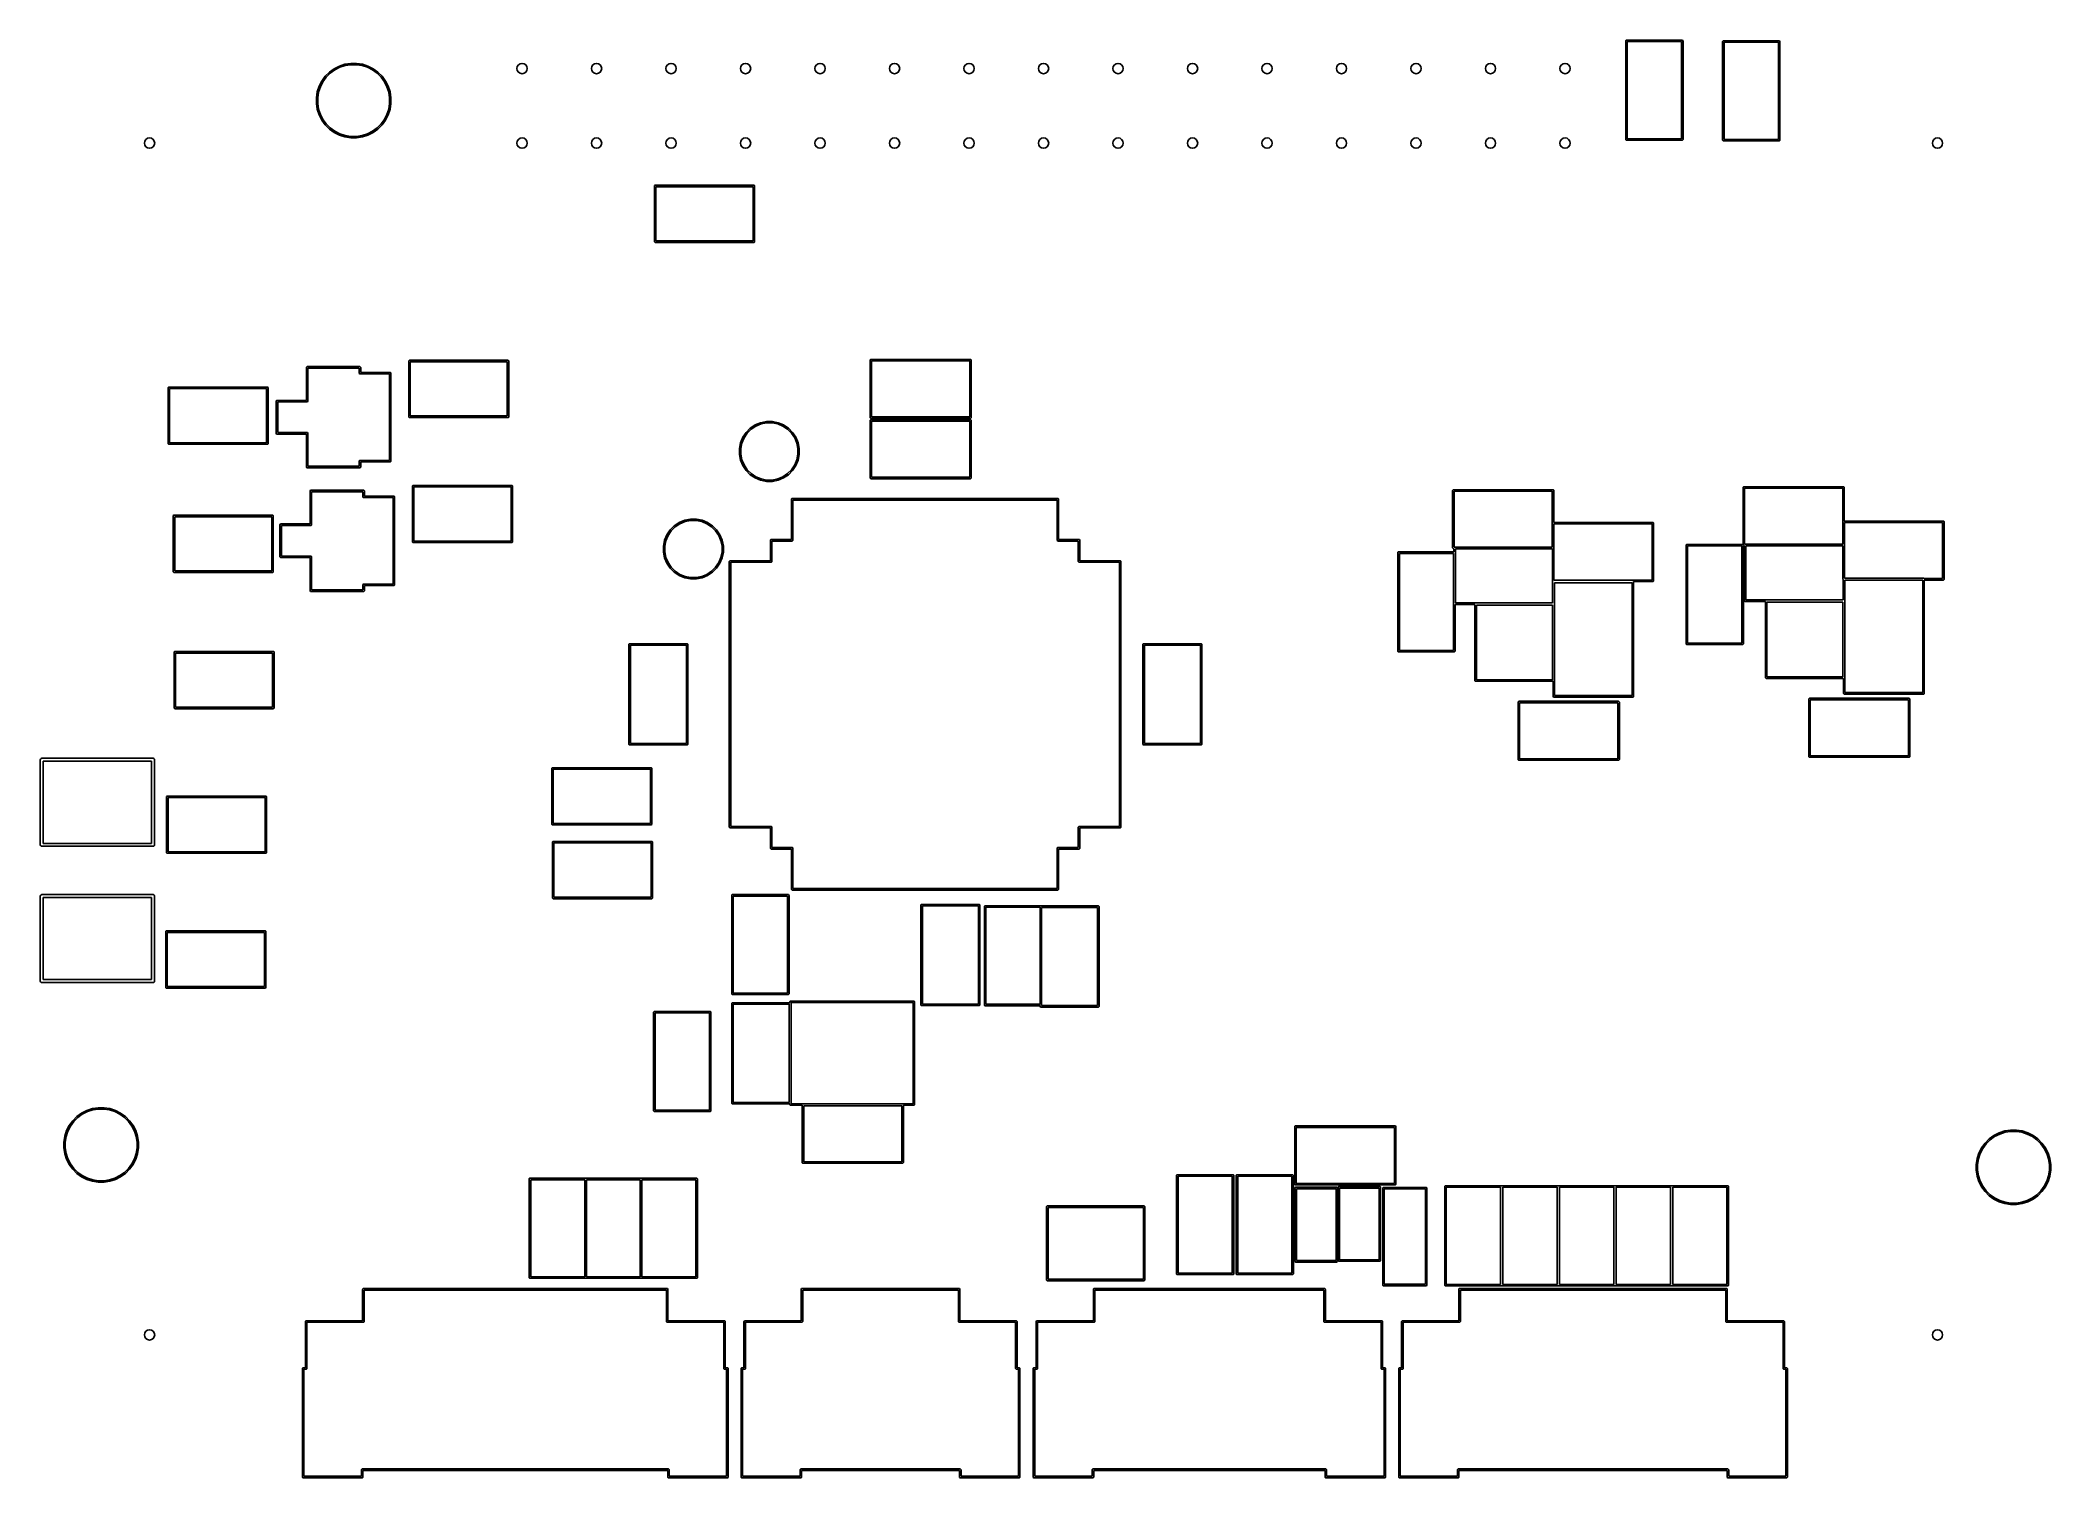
# Model space of a CAD drawing. Extents: x 0.25 to 2.95, y 0.21 to 2.14.
import ezdxf

# ---------------------------------------------------------------- set-up
doc = ezdxf.new("R2010")
doc.units = 0
doc.header["$MEASUREMENT"] = 0
doc.layers.add('BLACK', color=7, linetype='CONTINUOUS')

msp = doc.modelspace()

# ---------------------------------------------------------------- linework, layer by layer
at = {"layer": 'BLACK', "linetype": 'CONTINUOUS'}
for p, q in [((2.3816, 2.1371), (2.3817, 2.1374)), ((2.3816, 2.0048), (2.3816, 2.1371)), ((2.3817, 2.1374), (2.3822, 2.138)), ((2.3822, 2.138), (2.3826, 2.1381)), ((2.3826, 2.1381), (2.4574, 2.1381)), ((2.3836, 2.1361), (2.3836, 2.0058)), ((2.4564, 2.1361), (2.3836, 2.1361)), ((2.4564, 2.0058), (2.4564, 2.1361)), ((2.4574, 2.1381), (2.4578, 2.138)), ((2.4578, 2.138), (2.4583, 2.1374)), ((2.4583, 2.1374), (2.4584, 2.1371)), ((2.4584, 2.1371), (2.4584, 2.0048)), ((2.5116, 2.1361), (2.5117, 2.1365)), ((2.5116, 2.0039), (2.5116, 2.1361)), ((2.5117, 2.1365), (2.5122, 2.1371)), ((2.5122, 2.1371), (2.5126, 2.1371)), ((2.5126, 2.1371), (2.5874, 2.1371)), ((2.5136, 2.1352), (2.5136, 2.0048)), ((2.5864, 2.1352), (2.5136, 2.1352)), ((2.5864, 2.0048), (2.5864, 2.1352)), ((2.5874, 2.1371), (2.5878, 2.1371)), ((2.5878, 2.1371), (2.5883, 2.1365)), ((2.5883, 2.1365), (2.5884, 2.1361)), ((2.5884, 2.1361), (2.5884, 2.0039)), ((0.6548, 2.1034), (0.6623, 2.1058)), ((0.6623, 2.1058), (0.6701, 2.107)), ((0.6702, 2.1052), (0.6627, 2.104)), ((0.6701, 2.107), (0.6779, 2.107)), ((0.6778, 2.1052), (0.6702, 2.1052)), ((0.6853, 2.104), (0.6778, 2.1052)), ((0.6779, 2.107), (0.6857, 2.1058)), ((0.6857, 2.1058), (0.6932, 2.1034)), ((0.6276, 2.0762), (0.6312, 2.0832)), ((0.6328, 2.0823), (0.6293, 2.0755)), ((0.6312, 2.0832), (0.6358, 2.0896)), ((0.6372, 2.0884), (0.6328, 2.0823)), ((0.6358, 2.0896), (0.6414, 2.0952)), ((0.6426, 2.0938), (0.6372, 2.0884)), ((0.6414, 2.0952), (0.6478, 2.0998)), ((0.6487, 2.0982), (0.6426, 2.0938)), ((0.6478, 2.0998), (0.6548, 2.1034)), ((0.6555, 2.1017), (0.6487, 2.0982)), ((0.6627, 2.104), (0.6555, 2.1017)), ((0.6925, 2.1017), (0.6853, 2.104)), ((0.6993, 2.0982), (0.6925, 2.1017)), ((0.6932, 2.1034), (0.7002, 2.0998)), ((0.7054, 2.0938), (0.6993, 2.0982)), ((0.7002, 2.0998), (0.7066, 2.0952)), ((0.7108, 2.0884), (0.7054, 2.0938)), ((0.7066, 2.0952), (0.7122, 2.0896)), ((0.7152, 2.0823), (0.7108, 2.0884)), ((0.7122, 2.0896), (0.7168, 2.0832)), ((0.7187, 2.0755), (0.7152, 2.0823)), ((0.7168, 2.0832), (0.7204, 2.0762)), ((0.624, 2.0609), (0.6252, 2.0687)), ((0.624, 2.0608), (0.624, 2.0609)), ((0.624, 2.0531), (0.624, 2.0608)), ((0.6252, 2.0453), (0.624, 2.0531)), ((0.6252, 2.0687), (0.6276, 2.0762)), ((0.627, 2.0683), (0.6258, 2.0608)), ((0.6258, 2.0608), (0.6258, 2.0532)), ((0.6258, 2.0532), (0.627, 2.0457)), ((0.6293, 2.0755), (0.627, 2.0683)), ((0.721, 2.0683), (0.7187, 2.0755)), ((0.7204, 2.0762), (0.7228, 2.0687)), ((0.7222, 2.0608), (0.721, 2.0683)), ((0.721, 2.0457), (0.7222, 2.0532)), ((0.7222, 2.0532), (0.7222, 2.0608)), ((0.7228, 2.0687), (0.724, 2.0609)), ((0.724, 2.0531), (0.7228, 2.0453)), ((0.724, 2.0609), (0.724, 2.0531)), ((0.6276, 2.0378), (0.6252, 2.0453)), ((0.627, 2.0457), (0.6293, 2.0385)), ((0.6312, 2.0308), (0.6276, 2.0378)), ((0.6293, 2.0385), (0.6328, 2.0317)), ((0.6358, 2.0244), (0.6312, 2.0308)), ((0.6328, 2.0317), (0.6372, 2.0256)), ((0.6414, 2.0188), (0.6358, 2.0244)), ((0.6372, 2.0256), (0.6426, 2.0202)), ((0.7054, 2.0202), (0.7108, 2.0256)), ((0.7122, 2.0244), (0.7066, 2.0188)), ((0.7108, 2.0256), (0.7152, 2.0317)), ((0.7168, 2.0308), (0.7122, 2.0244)), ((0.7152, 2.0317), (0.7187, 2.0385)), ((0.7204, 2.0378), (0.7168, 2.0308)), ((0.7187, 2.0385), (0.721, 2.0457)), ((0.7228, 2.0453), (0.7204, 2.0378)), ((0.6478, 2.0142), (0.6414, 2.0188)), ((0.6426, 2.0202), (0.6487, 2.0158)), ((0.6548, 2.0106), (0.6478, 2.0142)), ((0.6487, 2.0158), (0.6555, 2.0123)), ((0.6623, 2.0082), (0.6548, 2.0106)), ((0.6555, 2.0123), (0.6627, 2.01)), ((0.6701, 2.007), (0.6623, 2.0082)), ((0.6627, 2.01), (0.6702, 2.0088)), ((0.6779, 2.007), (0.6701, 2.007)), ((0.6702, 2.0088), (0.6778, 2.0088)), ((0.6778, 2.0088), (0.6853, 2.01)), ((0.6857, 2.0082), (0.6779, 2.007)), ((0.6853, 2.01), (0.6925, 2.0123)), ((0.6932, 2.0106), (0.6857, 2.0082)), ((0.6925, 2.0123), (0.6993, 2.0158)), ((0.7002, 2.0142), (0.6932, 2.0106)), ((0.6993, 2.0158), (0.7054, 2.0202)), ((0.7066, 2.0188), (0.7002, 2.0142)), ((2.3817, 2.0044), (2.3816, 2.0048)), ((2.3822, 2.0039), (2.3817, 2.0044)), ((2.3826, 2.0038), (2.3822, 2.0039)), ((2.4574, 2.0038), (2.3826, 2.0038)), ((2.3836, 2.0058), (2.4564, 2.0058)), ((2.4578, 2.0039), (2.4574, 2.0038)), ((2.4583, 2.0044), (2.4578, 2.0039)), ((2.4584, 2.0048), (2.4583, 2.0044)), ((2.5117, 2.0035), (2.5116, 2.0039)), ((2.5122, 2.0029), (2.5117, 2.0035)), ((2.5126, 2.0029), (2.5122, 2.0029)), ((2.5874, 2.0029), (2.5126, 2.0029)), ((2.5136, 2.0048), (2.5864, 2.0048)), ((2.5878, 2.0029), (2.5874, 2.0029)), ((2.5883, 2.0035), (2.5878, 2.0029)), ((2.5884, 2.0039), (2.5883, 2.0035)), ((1.0779, 1.9428), (1.0785, 1.9433)), ((1.0785, 1.9433), (1.0789, 1.9434)), ((1.0789, 1.9434), (1.2111, 1.9434)), ((1.2111, 1.9434), (1.2115, 1.9433)), ((1.2115, 1.9433), (1.2121, 1.9428)), ((1.0779, 1.9424), (1.0779, 1.9428)), ((1.0779, 1.8676), (1.0779, 1.9424)), ((1.0798, 1.9414), (1.0798, 1.8686)), ((1.2102, 1.9414), (1.0798, 1.9414)), ((1.2102, 1.8686), (1.2102, 1.9414)), ((1.2121, 1.9428), (1.2121, 1.9424)), ((1.2121, 1.9424), (1.2121, 1.8676)), ((1.0779, 1.8672), (1.0779, 1.8676)), ((1.0785, 1.8667), (1.0779, 1.8672)), ((1.0789, 1.8666), (1.0785, 1.8667)), ((1.2111, 1.8666), (1.0789, 1.8666)), ((1.0798, 1.8686), (1.2102, 1.8686)), ((1.2115, 1.8667), (1.2111, 1.8666)), ((1.2121, 1.8672), (1.2115, 1.8667)), ((1.2121, 1.8676), (1.2121, 1.8672)), ((0.7479, 1.7078), (0.7485, 1.7083)), ((0.7479, 1.7074), (0.7479, 1.7078)), ((0.7479, 1.6326), (0.7479, 1.7074)), ((0.7485, 1.7083), (0.7489, 1.7084)), ((0.7489, 1.7084), (0.8811, 1.7084)), ((0.7498, 1.7064), (0.7498, 1.6336)), ((0.8802, 1.7064), (0.7498, 1.7064)), ((0.8802, 1.6336), (0.8802, 1.7064)), ((0.8811, 1.7084), (0.8815, 1.7083)), ((0.8815, 1.7083), (0.8821, 1.7078)), ((0.8821, 1.7078), (0.8821, 1.7074)), ((0.8821, 1.7074), (0.8821, 1.6326)), ((1.3671, 1.7086), (1.3672, 1.709)), ((1.3671, 1.6314), (1.3671, 1.7086)), ((1.3672, 1.709), (1.3677, 1.7095)), ((1.3677, 1.7095), (1.3681, 1.7096)), ((1.3681, 1.7096), (1.5019, 1.7096)), ((1.3691, 1.7076), (1.3691, 1.6324)), ((1.5009, 1.7076), (1.3691, 1.7076)), ((1.5009, 1.6324), (1.5009, 1.7076)), ((1.5019, 1.7096), (1.5023, 1.7095)), ((1.5023, 1.7095), (1.5028, 1.709)), ((1.5028, 1.709), (1.5029, 1.7086)), ((1.5029, 1.7086), (1.5029, 1.6314)), ((0.6106, 1.6989), (0.6107, 1.6993)), ((0.6106, 1.6546), (0.6106, 1.6989)), ((0.6107, 1.6993), (0.6112, 1.6998)), ((0.6112, 1.6998), (0.6116, 1.6999)), ((0.6116, 1.6999), (0.6824, 1.6999)), ((0.6126, 1.6979), (0.6126, 1.6537)), ((0.6814, 1.6979), (0.6126, 1.6979)), ((0.6814, 1.6911), (0.6814, 1.6979)), ((0.6815, 1.6907), (0.6814, 1.6911)), ((0.6821, 1.6901), (0.6815, 1.6907)), ((0.6824, 1.6901), (0.6821, 1.6901)), ((0.6824, 1.6999), (0.6828, 1.6998)), ((0.722, 1.6901), (0.6824, 1.6901)), ((0.6828, 1.6998), (0.6833, 1.6993)), ((0.6833, 1.6993), (0.6834, 1.6989)), ((0.6834, 1.6989), (0.6834, 1.692)), ((0.6834, 1.692), (0.723, 1.692)), ((0.722, 1.5739), (0.722, 1.6901)), ((0.723, 1.692), (0.7234, 1.692)), ((0.7234, 1.692), (0.7239, 1.6914)), ((0.7239, 1.6914), (0.724, 1.6911)), ((0.724, 1.6911), (0.724, 1.5729)), ((0.4249, 1.6718), (0.4255, 1.6723)), ((0.4249, 1.6714), (0.4249, 1.6718)), ((0.4249, 1.5966), (0.4249, 1.6714)), ((0.4255, 1.6723), (0.4259, 1.6724)), ((0.4259, 1.6724), (0.5581, 1.6724)), ((0.4268, 1.6704), (0.4268, 1.5976)), ((0.5572, 1.6704), (0.4268, 1.6704)), ((0.5572, 1.5976), (0.5572, 1.6704)), ((0.5581, 1.6724), (0.5585, 1.6723)), ((0.5585, 1.6723), (0.5591, 1.6718)), ((0.5591, 1.6718), (0.5591, 1.6714)), ((0.5591, 1.6714), (0.5591, 1.5966)), ((0.57, 1.6537), (0.5701, 1.654)), ((0.57, 1.6103), (0.57, 1.6537)), ((0.5701, 1.654), (0.5706, 1.6546)), ((0.5706, 1.6546), (0.571, 1.6546)), ((0.571, 1.6546), (0.6106, 1.6546)), ((0.6116, 1.6527), (0.572, 1.6527)), ((0.572, 1.6527), (0.572, 1.6113)), ((0.6119, 1.6527), (0.6116, 1.6527)), ((0.6125, 1.6533), (0.6119, 1.6527)), ((0.6126, 1.6537), (0.6125, 1.6533)), ((0.7479, 1.6322), (0.7479, 1.6326)), ((0.7485, 1.6317), (0.7479, 1.6322)), ((0.7489, 1.6316), (0.7485, 1.6317)), ((0.8811, 1.6316), (0.7489, 1.6316)), ((0.7498, 1.6336), (0.8802, 1.6336)), ((0.8815, 1.6317), (0.8811, 1.6316)), ((0.8821, 1.6322), (0.8815, 1.6317)), ((0.8821, 1.6326), (0.8821, 1.6322)), ((1.2064, 1.6172), (1.213, 1.6216)), ((1.2138, 1.62), (1.2075, 1.6158)), ((1.213, 1.6216), (1.2203, 1.6246)), ((1.2208, 1.6229), (1.2138, 1.62)), ((1.2203, 1.6246), (1.228, 1.6262)), ((1.2282, 1.6244), (1.2208, 1.6229)), ((1.228, 1.6262), (1.236, 1.6262)), ((1.2358, 1.6244), (1.2282, 1.6244)), ((1.2432, 1.6229), (1.2358, 1.6244)), ((1.236, 1.6262), (1.2437, 1.6246)), ((1.2502, 1.62), (1.2432, 1.6229)), ((1.2437, 1.6246), (1.251, 1.6216)), ((1.2565, 1.6158), (1.2502, 1.62)), ((1.251, 1.6216), (1.2576, 1.6172)), ((1.3672, 1.631), (1.3671, 1.6314)), ((1.3671, 1.6276), (1.3672, 1.628)), ((1.3671, 1.5504), (1.3671, 1.6276)), ((1.3677, 1.6305), (1.3672, 1.631)), ((1.3672, 1.628), (1.3677, 1.6285)), ((1.3681, 1.6304), (1.3677, 1.6305)), ((1.3677, 1.6285), (1.3681, 1.6286)), ((1.5019, 1.6304), (1.3681, 1.6304)), ((1.3681, 1.6286), (1.5019, 1.6286)), ((1.3691, 1.6324), (1.5009, 1.6324)), ((1.3691, 1.6266), (1.3691, 1.5514)), ((1.5009, 1.6266), (1.3691, 1.6266)), ((1.5009, 1.5514), (1.5009, 1.6266)), ((1.5023, 1.6305), (1.5019, 1.6304)), ((1.5019, 1.6286), (1.5023, 1.6285)), ((1.5028, 1.631), (1.5023, 1.6305)), ((1.5023, 1.6285), (1.5028, 1.628)), ((1.5029, 1.6314), (1.5028, 1.631)), ((1.5028, 1.628), (1.5029, 1.6276)), ((1.5029, 1.6276), (1.5029, 1.5504)), ((0.4249, 1.5962), (0.4249, 1.5966)), ((0.4255, 1.5957), (0.4249, 1.5962)), ((0.4259, 1.5956), (0.4255, 1.5957)), ((0.5581, 1.5956), (0.4259, 1.5956)), ((0.4268, 1.5976), (0.5572, 1.5976)), ((0.5585, 1.5957), (0.5581, 1.5956)), ((0.5591, 1.5962), (0.5585, 1.5957)), ((0.5591, 1.5966), (0.5591, 1.5962)), ((0.5701, 1.61), (0.57, 1.6103)), ((0.5706, 1.6094), (0.5701, 1.61)), ((0.571, 1.6094), (0.5706, 1.6094)), ((0.6106, 1.6094), (0.571, 1.6094)), ((0.572, 1.6113), (0.6116, 1.6113)), ((0.6106, 1.5651), (0.6106, 1.6094)), ((0.6116, 1.6113), (0.6119, 1.6113)), ((0.6119, 1.6113), (0.6125, 1.6107)), ((0.6125, 1.6107), (0.6126, 1.6103)), ((0.6126, 1.6103), (0.6126, 1.5661)), ((1.1918, 1.59), (1.1934, 1.5977)), ((1.1934, 1.5977), (1.1964, 1.605)), ((1.1951, 1.5972), (1.1936, 1.5898)), ((1.198, 1.6042), (1.1951, 1.5972)), ((1.1964, 1.605), (1.2008, 1.6116)), ((1.2022, 1.6105), (1.198, 1.6042)), ((1.2008, 1.6116), (1.2064, 1.6172)), ((1.2075, 1.6158), (1.2022, 1.6105)), ((1.2618, 1.6105), (1.2565, 1.6158)), ((1.2576, 1.6172), (1.2632, 1.6116)), ((1.266, 1.6042), (1.2618, 1.6105)), ((1.2632, 1.6116), (1.2676, 1.605)), ((1.2689, 1.5972), (1.266, 1.6042)), ((1.2676, 1.605), (1.2706, 1.5977)), ((1.2704, 1.5898), (1.2689, 1.5972)), ((1.2706, 1.5977), (1.2722, 1.59)), ((0.6126, 1.5661), (0.6814, 1.5661)), ((0.6814, 1.5729), (0.6815, 1.5733)), ((0.6814, 1.5661), (0.6814, 1.5729)), ((0.6815, 1.5733), (0.6821, 1.5739)), ((0.6821, 1.5739), (0.6824, 1.5739)), ((0.6824, 1.5739), (0.722, 1.5739)), ((0.723, 1.572), (0.6834, 1.572)), ((0.6834, 1.572), (0.6834, 1.5651)), ((0.7234, 1.572), (0.723, 1.572)), ((0.7239, 1.5726), (0.7234, 1.572)), ((0.724, 1.5729), (0.7239, 1.5726)), ((1.1918, 1.5898), (1.1918, 1.59)), ((1.1918, 1.582), (1.1918, 1.5898)), ((1.1934, 1.5743), (1.1918, 1.582)), ((1.1964, 1.567), (1.1934, 1.5743)), ((1.1936, 1.5898), (1.1936, 1.5822)), ((1.1936, 1.5822), (1.1951, 1.5748)), ((1.1951, 1.5748), (1.198, 1.5678)), ((1.2008, 1.5604), (1.1964, 1.567)), ((1.198, 1.5678), (1.2022, 1.5615)), ((1.2618, 1.5615), (1.266, 1.5678)), ((1.2676, 1.567), (1.2632, 1.5604)), ((1.266, 1.5678), (1.2689, 1.5748)), ((1.2706, 1.5743), (1.2676, 1.567)), ((1.2689, 1.5748), (1.2704, 1.5822)), ((1.2704, 1.5822), (1.2704, 1.5898)), ((1.2722, 1.582), (1.2706, 1.5743)), ((1.2722, 1.59), (1.2722, 1.582)), ((0.6107, 1.5647), (0.6106, 1.5651)), ((0.6112, 1.5642), (0.6107, 1.5647)), ((0.6116, 1.5641), (0.6112, 1.5642)), ((0.6824, 1.5641), (0.6116, 1.5641)), ((0.6828, 1.5642), (0.6824, 1.5641)), ((0.6833, 1.5647), (0.6828, 1.5642)), ((0.6834, 1.5651), (0.6833, 1.5647)), ((0.7529, 1.5398), (0.7535, 1.5403)), ((0.7529, 1.5394), (0.7529, 1.5398)), ((0.7529, 1.4646), (0.7529, 1.5394)), ((0.7535, 1.5403), (0.7539, 1.5404)), ((0.7539, 1.5404), (0.8861, 1.5404)), ((0.7548, 1.5384), (0.7548, 1.4656)), ((0.8852, 1.5384), (0.7548, 1.5384)), ((0.8852, 1.4656), (0.8852, 1.5384)), ((0.8861, 1.5404), (0.8865, 1.5403)), ((0.8865, 1.5403), (0.8871, 1.5398)), ((0.8871, 1.5398), (0.8871, 1.5394)), ((0.8871, 1.5394), (0.8871, 1.4646)), ((1.2064, 1.5548), (1.2008, 1.5604)), ((1.2022, 1.5615), (1.2075, 1.5562)), ((1.213, 1.5504), (1.2064, 1.5548)), ((1.2075, 1.5562), (1.2138, 1.552)), ((1.2203, 1.5474), (1.213, 1.5504)), ((1.2138, 1.552), (1.2208, 1.5491)), ((1.228, 1.5458), (1.2203, 1.5474)), ((1.2208, 1.5491), (1.2282, 1.5476)), ((1.236, 1.5458), (1.228, 1.5458)), ((1.2282, 1.5476), (1.2358, 1.5476)), ((1.2358, 1.5476), (1.2432, 1.5491)), ((1.2437, 1.5474), (1.236, 1.5458)), ((1.2432, 1.5491), (1.2502, 1.552)), ((1.251, 1.5504), (1.2437, 1.5474)), ((1.2502, 1.552), (1.2565, 1.5562)), ((1.2576, 1.5548), (1.251, 1.5504)), ((1.2565, 1.5562), (1.2618, 1.5615)), ((1.2632, 1.5604), (1.2576, 1.5548)), ((1.3672, 1.55), (1.3671, 1.5504)), ((1.3677, 1.5495), (1.3672, 1.55)), ((1.3681, 1.5494), (1.3677, 1.5495)), ((1.5019, 1.5494), (1.3681, 1.5494)), ((1.3691, 1.5514), (1.5009, 1.5514)), ((1.5023, 1.5495), (1.5019, 1.5494)), ((1.5028, 1.55), (1.5023, 1.5495)), ((1.5029, 1.5504), (1.5028, 1.55)), ((2.5392, 1.538), (2.5397, 1.5385)), ((2.5397, 1.5385), (2.5401, 1.5386)), ((2.5401, 1.5386), (2.6739, 1.5386)), ((2.6739, 1.5386), (2.6743, 1.5385)), ((2.6743, 1.5385), (2.6748, 1.538)), ((0.6156, 1.5329), (0.6157, 1.5333)), ((0.6156, 1.4886), (0.6156, 1.5329)), ((0.6157, 1.5333), (0.6162, 1.5338)), ((0.6162, 1.5338), (0.6166, 1.5339)), ((0.6166, 1.5339), (0.6874, 1.5339)), ((0.6176, 1.5319), (0.6176, 1.4877)), ((0.6864, 1.5319), (0.6176, 1.5319)), ((0.6864, 1.5251), (0.6864, 1.5319)), ((0.6865, 1.5247), (0.6864, 1.5251)), ((0.6871, 1.5241), (0.6865, 1.5247)), ((0.6874, 1.5241), (0.6871, 1.5241)), ((0.6874, 1.5339), (0.6878, 1.5338)), ((0.727, 1.5241), (0.6874, 1.5241)), ((0.6878, 1.5338), (0.6883, 1.5333)), ((0.6883, 1.5333), (0.6884, 1.5329)), ((0.6884, 1.5329), (0.6884, 1.526)), ((0.6884, 1.526), (0.728, 1.526)), ((0.727, 1.4079), (0.727, 1.5241)), ((0.728, 1.526), (0.7284, 1.526)), ((0.7284, 1.526), (0.7289, 1.5254)), ((0.7289, 1.5254), (0.729, 1.5251)), ((0.729, 1.5251), (0.729, 1.4069)), ((1.2617, 1.5222), (1.2623, 1.5227)), ((1.2617, 1.5218), (1.2617, 1.5222)), ((1.2617, 1.4677), (1.2617, 1.5218)), ((1.2623, 1.5227), (1.2627, 1.5228)), ((1.2627, 1.5228), (1.6193, 1.5228)), ((1.2636, 1.5208), (1.2636, 1.4667)), ((1.6184, 1.5208), (1.2636, 1.5208)), ((1.6184, 1.4667), (1.6184, 1.5208)), ((1.6193, 1.5228), (1.6197, 1.5227)), ((1.6197, 1.5227), (1.6203, 1.5222)), ((1.6203, 1.5222), (1.6203, 1.5218)), ((1.6203, 1.5218), (1.6203, 1.4677)), ((2.1491, 1.5336), (2.1492, 1.534)), ((2.1491, 1.4564), (2.1491, 1.5336)), ((2.1492, 1.534), (2.1497, 1.5345)), ((2.1497, 1.5345), (2.1501, 1.5346)), ((2.1501, 1.5346), (2.2839, 1.5346)), ((2.1511, 1.5326), (2.1511, 1.4574)), ((2.2829, 1.5326), (2.1511, 1.5326)), ((2.2829, 1.4574), (2.2829, 1.5326)), ((2.2839, 1.5346), (2.2843, 1.5345)), ((2.2843, 1.5345), (2.2848, 1.534)), ((2.2848, 1.534), (2.2849, 1.5336)), ((2.2849, 1.5336), (2.2849, 1.4906)), ((2.5391, 1.5376), (2.5392, 1.538)), ((2.5391, 1.4607), (2.5391, 1.5376)), ((2.5411, 1.5366), (2.5411, 1.4614)), ((2.6729, 1.5366), (2.5411, 1.5366)), ((2.6729, 1.4614), (2.6729, 1.5366)), ((2.6748, 1.538), (2.6749, 1.5376)), ((2.6749, 1.5376), (2.6749, 1.4926)), ((0.4319, 1.4998), (0.4325, 1.5003)), ((0.4319, 1.4994), (0.4319, 1.4998)), ((0.4319, 1.4246), (0.4319, 1.4994)), ((0.4325, 1.5003), (0.4329, 1.5004)), ((0.4329, 1.5004), (0.5651, 1.5004)), ((0.4338, 1.4984), (0.4338, 1.4256)), ((0.5642, 1.4984), (0.4338, 1.4984)), ((0.5642, 1.4256), (0.5642, 1.4984)), ((0.5651, 1.5004), (0.5655, 1.5003)), ((0.5655, 1.5003), (0.5661, 1.4998)), ((0.5661, 1.4998), (0.5661, 1.4994)), ((0.5661, 1.4994), (0.5661, 1.4246)), ((0.575, 1.4877), (0.5751, 1.488)), ((0.575, 1.4443), (0.575, 1.4877)), ((0.5751, 1.488), (0.5756, 1.4886)), ((0.5756, 1.4886), (0.576, 1.4886)), ((0.576, 1.4886), (0.6156, 1.4886)), ((0.6166, 1.4867), (0.577, 1.4867)), ((0.577, 1.4867), (0.577, 1.4453)), ((0.6169, 1.4867), (0.6166, 1.4867)), ((0.6175, 1.4873), (0.6169, 1.4867)), ((0.6176, 1.4877), (0.6175, 1.4873)), ((1.0988, 1.4806), (1.1044, 1.4862)), ((1.1055, 1.4848), (1.1002, 1.4795)), ((1.1044, 1.4862), (1.111, 1.4906)), ((1.1118, 1.489), (1.1055, 1.4848)), ((1.111, 1.4906), (1.1183, 1.4936)), ((1.1188, 1.4919), (1.1118, 1.489)), ((1.1183, 1.4936), (1.126, 1.4952)), ((1.1262, 1.4934), (1.1188, 1.4919)), ((1.126, 1.4952), (1.134, 1.4952)), ((1.1338, 1.4934), (1.1262, 1.4934)), ((1.1412, 1.4919), (1.1338, 1.4934)), ((1.134, 1.4952), (1.1417, 1.4936)), ((1.1482, 1.489), (1.1412, 1.4919)), ((1.1417, 1.4936), (1.149, 1.4906)), ((1.1545, 1.4848), (1.1482, 1.489)), ((1.149, 1.4906), (1.1556, 1.4862)), ((1.1598, 1.4795), (1.1545, 1.4848)), ((1.1556, 1.4862), (1.1612, 1.4806)), ((2.2849, 1.4906), (2.4179, 1.4906)), ((2.2851, 1.4886), (2.2851, 1.4568)), ((2.4169, 1.4886), (2.2851, 1.4886)), ((2.4169, 1.4134), (2.4169, 1.4886)), ((2.4179, 1.4906), (2.4183, 1.4905)), ((2.4183, 1.4905), (2.4188, 1.49)), ((2.4188, 1.49), (2.4189, 1.4896)), ((2.4189, 1.4896), (2.4189, 1.4124)), ((2.6749, 1.4926), (2.8079, 1.4926)), ((2.6751, 1.4906), (2.6751, 1.4608)), ((2.8069, 1.4906), (2.6751, 1.4906)), ((2.8069, 1.4154), (2.8069, 1.4906)), ((2.8079, 1.4926), (2.8083, 1.4925)), ((2.8083, 1.4925), (2.8088, 1.492)), ((2.8088, 1.492), (2.8089, 1.4916)), ((2.8089, 1.4916), (2.8089, 1.4144)), ((0.7529, 1.4642), (0.7529, 1.4646)), ((0.7535, 1.4637), (0.7529, 1.4642)), ((0.7539, 1.4636), (0.7535, 1.4637)), ((0.8861, 1.4636), (0.7539, 1.4636)), ((0.7548, 1.4656), (0.8852, 1.4656)), ((0.8865, 1.4637), (0.8861, 1.4636)), ((0.8871, 1.4642), (0.8865, 1.4637)), ((0.8871, 1.4646), (0.8871, 1.4642)), ((1.0898, 1.459), (1.0914, 1.4667)), ((1.0898, 1.4588), (1.0898, 1.459)), ((1.0898, 1.451), (1.0898, 1.4588)), ((1.0914, 1.4667), (1.0944, 1.474)), ((1.0931, 1.4662), (1.0916, 1.4588)), ((1.0916, 1.4588), (1.0916, 1.4512)), ((1.096, 1.4732), (1.0931, 1.4662)), ((1.0944, 1.474), (1.0988, 1.4806)), ((1.1002, 1.4795), (1.096, 1.4732)), ((1.164, 1.4732), (1.1598, 1.4795)), ((1.1612, 1.4806), (1.1656, 1.474)), ((1.1669, 1.4662), (1.164, 1.4732)), ((1.1656, 1.474), (1.1686, 1.4667)), ((1.1684, 1.4588), (1.1669, 1.4662)), ((1.1684, 1.4512), (1.1684, 1.4588)), ((1.1686, 1.4667), (1.1702, 1.459)), ((1.1702, 1.459), (1.1702, 1.451)), ((1.2333, 1.4667), (1.2334, 1.4671)), ((1.2333, 1.4393), (1.2333, 1.4667)), ((1.2334, 1.4671), (1.2339, 1.4676)), ((1.2339, 1.4676), (1.2343, 1.4677)), ((1.2343, 1.4677), (1.2617, 1.4677)), ((1.2627, 1.4657), (1.2353, 1.4657)), ((1.2353, 1.4657), (1.2353, 1.4383)), ((1.263, 1.4658), (1.2627, 1.4657)), ((1.2636, 1.4663), (1.263, 1.4658)), ((1.2636, 1.4667), (1.2636, 1.4663)), ((1.6184, 1.4663), (1.6184, 1.4667)), ((1.619, 1.4658), (1.6184, 1.4663)), ((1.6193, 1.4657), (1.619, 1.4658)), ((1.6467, 1.4657), (1.6193, 1.4657)), ((1.6203, 1.4677), (1.6477, 1.4677)), ((1.6467, 1.4383), (1.6467, 1.4657)), ((1.6477, 1.4677), (1.6481, 1.4676)), ((1.6481, 1.4676), (1.6486, 1.4671)), ((1.6486, 1.4671), (1.6487, 1.4667)), ((1.6487, 1.4667), (1.6487, 1.4393)), ((2.1511, 1.4574), (2.2829, 1.4574)), ((2.4626, 1.4601), (2.4627, 1.4605)), ((2.4626, 1.3279), (2.4626, 1.4601)), ((2.4627, 1.4605), (2.4632, 1.4611)), ((2.4632, 1.4611), (2.4636, 1.4611)), ((2.4636, 1.4611), (2.5384, 1.4611)), ((2.4646, 1.4592), (2.4646, 1.3288)), ((2.5374, 1.4592), (2.4646, 1.4592)), ((2.5374, 1.3288), (2.5374, 1.4592)), ((2.5384, 1.4611), (2.5388, 1.4611)), ((2.5388, 1.4611), (2.5391, 1.4607)), ((2.5397, 1.4595), (2.5394, 1.4598)), ((2.5394, 1.4598), (2.5394, 1.3279)), ((2.5401, 1.4594), (2.5397, 1.4595)), ((2.5409, 1.4594), (2.5401, 1.4594)), ((2.5409, 1.3856), (2.5409, 1.4594)), ((2.5411, 1.4614), (2.6729, 1.4614)), ((2.5428, 1.4594), (2.5428, 1.3866)), ((2.6731, 1.4594), (2.5428, 1.4594)), ((2.6731, 1.4144), (2.6731, 1.4594)), ((2.6751, 1.4608), (2.6751, 1.4604)), ((2.6751, 1.4604), (2.6751, 1.4158)), ((0.5751, 1.444), (0.575, 1.4443)), ((0.5756, 1.4434), (0.5751, 1.444)), ((0.576, 1.4434), (0.5756, 1.4434)), ((0.6156, 1.4434), (0.576, 1.4434)), ((0.577, 1.4453), (0.6166, 1.4453)), ((0.6156, 1.3991), (0.6156, 1.4434)), ((0.6166, 1.4453), (0.6169, 1.4453)), ((0.6169, 1.4453), (0.6175, 1.4447)), ((0.6175, 1.4447), (0.6176, 1.4443)), ((0.6176, 1.4443), (0.6176, 1.4001)), ((1.0914, 1.4433), (1.0898, 1.451)), ((1.0944, 1.436), (1.0914, 1.4433)), ((1.0916, 1.4512), (1.0931, 1.4438)), ((1.0931, 1.4438), (1.096, 1.4368)), ((1.0988, 1.4294), (1.0944, 1.436)), ((1.096, 1.4368), (1.1002, 1.4305)), ((1.1002, 1.4305), (1.1055, 1.4252)), ((1.1545, 1.4252), (1.1598, 1.4305)), ((1.1598, 1.4305), (1.164, 1.4368)), ((1.1656, 1.436), (1.1612, 1.4294)), ((1.164, 1.4368), (1.1669, 1.4438)), ((1.1686, 1.4433), (1.1656, 1.436)), ((1.1669, 1.4438), (1.1684, 1.4512)), ((1.1702, 1.451), (1.1686, 1.4433)), ((1.1782, 1.4383), (1.1783, 1.4387)), ((1.1782, 1.0817), (1.1782, 1.4383)), ((1.1783, 1.4387), (1.1788, 1.4393)), ((1.1788, 1.4393), (1.1792, 1.4393)), ((1.1792, 1.4393), (1.2333, 1.4393)), ((1.2343, 1.4374), (1.1802, 1.4374)), ((1.1802, 1.4374), (1.1802, 1.0826)), ((1.2347, 1.4374), (1.2343, 1.4374)), ((1.2352, 1.438), (1.2347, 1.4374)), ((1.2353, 1.4383), (1.2352, 1.438)), ((1.6468, 1.438), (1.6467, 1.4383)), ((1.6473, 1.4374), (1.6468, 1.438)), ((1.6477, 1.4374), (1.6473, 1.4374)), ((1.7018, 1.4374), (1.6477, 1.4374)), ((1.6487, 1.4393), (1.7028, 1.4393)), ((1.7018, 1.0826), (1.7018, 1.4374)), ((1.7028, 1.4393), (1.7032, 1.4393)), ((1.7032, 1.4393), (1.7037, 1.4387)), ((1.7037, 1.4387), (1.7038, 1.4383)), ((1.7038, 1.4383), (1.7038, 1.0817)), ((2.0756, 1.4501), (2.0757, 1.4505)), ((2.0756, 1.3179), (2.0756, 1.4501)), ((2.0757, 1.4505), (2.0762, 1.4511)), ((2.0762, 1.4511), (2.0766, 1.4511)), ((2.0766, 1.4511), (2.1509, 1.4511)), ((2.0776, 1.4492), (2.0776, 1.3188)), ((2.1504, 1.4492), (2.0776, 1.4492)), ((2.1492, 1.456), (2.1491, 1.4564)), ((2.1497, 1.4555), (2.1492, 1.456)), ((2.1501, 1.4554), (2.1497, 1.4555)), ((2.1509, 1.4554), (2.1501, 1.4554)), ((2.1504, 1.3188), (2.1504, 1.4492)), ((2.1509, 1.4511), (2.1509, 1.4554)), ((2.1528, 1.4554), (2.1528, 1.3826)), ((2.2831, 1.4554), (2.1528, 1.4554)), ((2.2831, 1.4124), (2.2831, 1.4554)), ((2.2851, 1.4568), (2.2851, 1.4564)), ((2.2851, 1.4564), (2.2851, 1.4134)), ((0.4319, 1.4242), (0.4319, 1.4246)), ((0.4325, 1.4237), (0.4319, 1.4242)), ((0.4329, 1.4236), (0.4325, 1.4237)), ((0.5651, 1.4236), (0.4329, 1.4236)), ((0.4338, 1.4256), (0.5642, 1.4256)), ((0.5655, 1.4237), (0.5651, 1.4236)), ((0.5661, 1.4242), (0.5655, 1.4237)), ((0.5661, 1.4246), (0.5661, 1.4242)), ((0.6864, 1.4069), (0.6865, 1.4073)), ((0.6864, 1.4001), (0.6864, 1.4069)), ((0.6865, 1.4073), (0.6871, 1.4079)), ((0.6871, 1.4079), (0.6874, 1.4079)), ((0.6874, 1.4079), (0.727, 1.4079)), ((0.728, 1.406), (0.6884, 1.406)), ((0.6884, 1.406), (0.6884, 1.3991)), ((0.7284, 1.406), (0.728, 1.406)), ((0.7289, 1.4066), (0.7284, 1.406)), ((0.729, 1.4069), (0.7289, 1.4066)), ((1.1044, 1.4238), (1.0988, 1.4294)), ((1.111, 1.4194), (1.1044, 1.4238)), ((1.1055, 1.4252), (1.1118, 1.421)), ((1.1183, 1.4164), (1.111, 1.4194)), ((1.1118, 1.421), (1.1188, 1.4181)), ((1.126, 1.4148), (1.1183, 1.4164)), ((1.1188, 1.4181), (1.1262, 1.4166)), ((1.134, 1.4148), (1.126, 1.4148)), ((1.1262, 1.4166), (1.1338, 1.4166)), ((1.1338, 1.4166), (1.1412, 1.4181)), ((1.1417, 1.4164), (1.134, 1.4148)), ((1.1412, 1.4181), (1.1482, 1.421)), ((1.149, 1.4194), (1.1417, 1.4164)), ((1.1482, 1.421), (1.1545, 1.4252)), ((1.1556, 1.4238), (1.149, 1.4194)), ((1.1612, 1.4294), (1.1556, 1.4238)), ((2.2832, 1.4121), (2.2831, 1.4124)), ((2.2832, 1.3826), (2.2832, 1.4121)), ((2.2851, 1.4134), (2.4169, 1.4134)), ((2.2858, 1.4098), (2.2858, 1.2582)), ((2.3902, 1.4098), (2.2858, 1.4098)), ((2.3902, 1.2582), (2.3902, 1.4098)), ((2.4179, 1.4114), (2.3918, 1.4114)), ((2.3918, 1.4114), (2.3921, 1.4111)), ((2.3921, 1.4111), (2.3921, 1.4108)), ((2.3921, 1.4108), (2.3921, 1.2572)), ((2.4183, 1.4115), (2.4179, 1.4114)), ((2.4188, 1.412), (2.4183, 1.4115)), ((2.4189, 1.4124), (2.4188, 1.412)), ((2.6732, 1.4141), (2.6731, 1.4144)), ((2.6732, 1.3866), (2.6732, 1.4141)), ((2.6751, 1.4158), (2.7811, 1.4158)), ((2.6758, 1.4134), (2.6758, 1.2622)), ((2.7802, 1.4134), (2.6758, 1.4134)), ((2.7802, 1.2622), (2.7802, 1.4134)), ((2.7811, 1.4158), (2.7815, 1.4157)), ((2.7815, 1.4157), (2.7818, 1.4154)), ((2.7818, 1.4154), (2.8069, 1.4154)), ((2.8079, 1.4134), (2.7821, 1.4134)), ((2.7821, 1.4134), (2.7821, 1.2612)), ((2.8083, 1.4135), (2.8079, 1.4134)), ((2.8088, 1.414), (2.8083, 1.4135)), ((2.8089, 1.4144), (2.8088, 1.414)), ((0.6157, 1.3987), (0.6156, 1.3991)), ((0.6162, 1.3982), (0.6157, 1.3987)), ((0.6166, 1.3981), (0.6162, 1.3982)), ((0.6874, 1.3981), (0.6166, 1.3981)), ((0.6176, 1.4001), (0.6864, 1.4001)), ((0.6878, 1.3982), (0.6874, 1.3981)), ((0.6883, 1.3987), (0.6878, 1.3982)), ((0.6884, 1.3991), (0.6883, 1.3987)), ((2.179, 1.3806), (2.1524, 1.3806)), ((2.1524, 1.3806), (2.1524, 1.3179)), ((2.1528, 1.3826), (2.2832, 1.3826)), ((2.179, 1.2784), (2.179, 1.3806)), ((2.181, 1.3798), (2.181, 1.2794)), ((2.283, 1.3798), (2.181, 1.3798)), ((2.283, 1.2794), (2.283, 1.3798)), ((2.5409, 1.3852), (2.5409, 1.3856)), ((2.5415, 1.3847), (2.5409, 1.3852)), ((2.5419, 1.3846), (2.5415, 1.3847)), ((2.569, 1.3846), (2.5419, 1.3846)), ((2.5428, 1.3866), (2.6732, 1.3866)), ((2.569, 1.2824), (2.569, 1.3846)), ((2.571, 1.3838), (2.571, 1.2834)), ((2.673, 1.3838), (2.571, 1.3838)), ((2.673, 1.2834), (2.673, 1.3838)), ((1.0434, 1.3269), (1.0435, 1.3273)), ((1.0434, 1.1931), (1.0434, 1.3269)), ((1.0435, 1.3273), (1.044, 1.3278)), ((1.044, 1.3278), (1.0444, 1.3279)), ((1.0444, 1.3279), (1.1216, 1.3279)), ((1.0454, 1.3259), (1.0454, 1.1941)), ((1.1206, 1.3259), (1.0454, 1.3259)), ((1.1206, 1.1941), (1.1206, 1.3259)), ((1.1216, 1.3279), (1.122, 1.3278)), ((1.122, 1.3278), (1.1225, 1.3273)), ((1.1225, 1.3273), (1.1226, 1.3269)), ((1.1226, 1.3269), (1.1226, 1.1931)), ((1.7334, 1.3269), (1.7335, 1.3273)), ((1.7334, 1.1931), (1.7334, 1.3269)), ((1.7335, 1.3273), (1.734, 1.3278)), ((1.734, 1.3278), (1.7344, 1.3279)), ((1.7344, 1.3279), (1.8116, 1.3279)), ((1.7354, 1.3259), (1.7354, 1.1941)), ((1.8106, 1.3259), (1.7354, 1.3259)), ((1.8106, 1.1941), (1.8106, 1.3259)), ((1.8116, 1.3279), (1.812, 1.3278)), ((1.812, 1.3278), (1.8125, 1.3273)), ((1.8125, 1.3273), (1.8126, 1.3269)), ((1.8126, 1.3269), (1.8126, 1.1931)), ((2.4627, 1.3275), (2.4626, 1.3279)), ((2.4632, 1.3269), (2.4627, 1.3275)), ((2.4636, 1.3269), (2.4632, 1.3269)), ((2.5384, 1.3269), (2.4636, 1.3269)), ((2.4646, 1.3288), (2.5374, 1.3288)), ((2.5388, 1.3269), (2.5384, 1.3269)), ((2.5393, 1.3275), (2.5388, 1.3269)), ((2.5394, 1.3279), (2.5393, 1.3275)), ((0.4329, 1.3168), (0.4335, 1.3173)), ((0.4329, 1.3164), (0.4329, 1.3168)), ((0.4329, 1.2416), (0.4329, 1.3164)), ((0.4335, 1.3173), (0.4339, 1.3174)), ((0.4339, 1.3174), (0.5661, 1.3174)), ((0.4348, 1.3154), (0.4348, 1.2426)), ((0.5652, 1.3154), (0.4348, 1.3154)), ((0.5652, 1.2426), (0.5652, 1.3154)), ((0.5661, 1.3174), (0.5665, 1.3173)), ((0.5665, 1.3173), (0.5671, 1.3168)), ((0.5671, 1.3168), (0.5671, 1.3164)), ((0.5671, 1.3164), (0.5671, 1.2416)), ((2.0757, 1.3175), (2.0756, 1.3179)), ((2.0762, 1.3169), (2.0757, 1.3175)), ((2.0766, 1.3169), (2.0762, 1.3169)), ((2.1514, 1.3169), (2.0766, 1.3169)), ((2.0776, 1.3188), (2.1504, 1.3188)), ((2.1518, 1.3169), (2.1514, 1.3169)), ((2.1523, 1.3175), (2.1518, 1.3169)), ((2.1524, 1.3179), (2.1523, 1.3175)), ((2.1791, 1.278), (2.179, 1.2784)), ((2.1797, 1.2775), (2.1791, 1.278)), ((2.18, 1.2774), (2.1797, 1.2775)), ((2.2839, 1.2774), (2.18, 1.2774)), ((2.181, 1.2794), (2.283, 1.2794)), ((2.2839, 1.2572), (2.2839, 1.2774)), ((2.5691, 1.282), (2.569, 1.2824)), ((2.5697, 1.2815), (2.5691, 1.282)), ((2.57, 1.2814), (2.5697, 1.2815)), ((2.6739, 1.2814), (2.57, 1.2814)), ((2.571, 1.2834), (2.673, 1.2834)), ((2.6739, 1.2612), (2.6739, 1.2814)), ((0.4329, 1.2412), (0.4329, 1.2416)), ((0.4348, 1.2426), (0.5652, 1.2426)), ((0.5671, 1.2416), (0.5671, 1.2412)), ((2.2371, 1.2496), (2.2372, 1.25)), ((2.2371, 1.1724), (2.2371, 1.2496)), ((2.2372, 1.25), (2.2377, 1.2505)), ((2.2377, 1.2505), (2.2381, 1.2506)), ((2.2381, 1.2506), (2.3719, 1.2506)), ((2.2391, 1.2486), (2.2391, 1.1734)), ((2.3709, 1.2486), (2.2391, 1.2486)), ((2.2839, 1.2569), (2.2839, 1.2572)), ((2.2845, 1.2563), (2.2839, 1.2569)), ((2.2849, 1.2562), (2.2845, 1.2563)), ((2.3911, 1.2562), (2.2849, 1.2562)), ((2.2858, 1.2582), (2.3902, 1.2582)), ((2.3709, 1.1734), (2.3709, 1.2486)), ((2.3719, 1.2506), (2.3723, 1.2505)), ((2.3723, 1.2505), (2.3728, 1.25)), ((2.3728, 1.25), (2.3729, 1.2496)), ((2.3729, 1.2496), (2.3729, 1.1724)), ((2.3915, 1.2563), (2.3911, 1.2562)), ((2.3921, 1.2569), (2.3915, 1.2563)), ((2.3921, 1.2572), (2.3921, 1.2569)), ((2.6271, 1.2536), (2.6272, 1.254)), ((2.6271, 1.1764), (2.6271, 1.2536)), ((2.6272, 1.254), (2.6277, 1.2545)), ((2.6277, 1.2545), (2.6281, 1.2546)), ((2.6281, 1.2546), (2.7619, 1.2546)), ((2.6291, 1.2526), (2.6291, 1.1774)), ((2.7609, 1.2526), (2.6291, 1.2526)), ((2.6739, 1.2609), (2.6739, 1.2612)), ((2.6745, 1.2603), (2.6739, 1.2609)), ((2.6749, 1.2602), (2.6745, 1.2603)), ((2.7811, 1.2602), (2.6749, 1.2602)), ((2.6758, 1.2622), (2.7802, 1.2622)), ((2.7609, 1.1774), (2.7609, 1.2526)), ((2.7619, 1.2546), (2.7623, 1.2545)), ((2.7623, 1.2545), (2.7628, 1.254)), ((2.7628, 1.254), (2.7629, 1.2536)), ((2.7629, 1.2536), (2.7629, 1.1764)), ((2.7815, 1.2603), (2.7811, 1.2602)), ((2.7821, 1.2609), (2.7815, 1.2603)), ((2.7821, 1.2612), (2.7821, 1.2609)), ((0.4335, 1.2407), (0.4329, 1.2412)), ((0.4339, 1.2406), (0.4335, 1.2407)), ((0.5661, 1.2406), (0.4339, 1.2406)), ((0.5665, 1.2407), (0.5661, 1.2406)), ((0.5671, 1.2412), (0.5665, 1.2407)), ((1.0435, 1.1927), (1.0434, 1.1931)), ((1.044, 1.1922), (1.0435, 1.1927)), ((1.0444, 1.1921), (1.044, 1.1922)), ((1.1216, 1.1921), (1.0444, 1.1921)), ((1.0454, 1.1941), (1.1206, 1.1941)), ((1.122, 1.1922), (1.1216, 1.1921)), ((1.1225, 1.1927), (1.122, 1.1922)), ((1.1226, 1.1931), (1.1225, 1.1927)), ((1.7335, 1.1927), (1.7334, 1.1931)), ((1.734, 1.1922), (1.7335, 1.1927)), ((1.7344, 1.1921), (1.734, 1.1922)), ((1.8116, 1.1921), (1.7344, 1.1921)), ((1.7354, 1.1941), (1.8106, 1.1941)), ((1.812, 1.1922), (1.8116, 1.1921)), ((1.8125, 1.1927), (1.812, 1.1922)), ((1.8126, 1.1931), (1.8125, 1.1927)), ((0.2532, 1.1721), (0.2534, 1.1728)), ((0.2532, 1.0579), (0.2532, 1.1721)), ((0.2534, 1.1728), (0.2544, 1.1739)), ((0.2544, 1.1739), (0.2552, 1.1741)), ((0.2552, 1.1741), (0.4048, 1.1741)), ((0.2572, 1.1701), (0.2572, 1.0599)), ((0.4028, 1.1701), (0.2572, 1.1701)), ((0.4028, 1.0599), (0.4028, 1.1701)), ((0.4048, 1.1741), (0.4056, 1.1739)), ((0.4056, 1.1739), (0.4066, 1.1728)), ((0.4066, 1.1728), (0.4068, 1.1721)), ((0.4068, 1.1721), (0.4068, 1.0579)), ((0.9399, 1.1608), (0.9405, 1.1613)), ((0.9399, 1.1604), (0.9399, 1.1608)), ((0.9405, 1.1613), (0.9409, 1.1614)), ((0.9409, 1.1614), (1.0731, 1.1614)), ((1.0731, 1.1614), (1.0735, 1.1613)), ((1.0735, 1.1613), (1.0741, 1.1608)), ((1.0741, 1.1608), (1.0741, 1.1604)), ((2.2372, 1.172), (2.2371, 1.1724)), ((2.2377, 1.1715), (2.2372, 1.172)), ((2.2381, 1.1714), (2.2377, 1.1715)), ((2.3719, 1.1714), (2.2381, 1.1714)), ((2.2391, 1.1734), (2.3709, 1.1734)), ((2.3723, 1.1715), (2.3719, 1.1714)), ((2.3728, 1.172), (2.3723, 1.1715)), ((2.3729, 1.1724), (2.3728, 1.172)), ((2.6272, 1.176), (2.6271, 1.1764)), ((2.6277, 1.1755), (2.6272, 1.176)), ((2.6281, 1.1754), (2.6277, 1.1755)), ((2.7619, 1.1754), (2.6281, 1.1754)), ((2.6291, 1.1774), (2.7609, 1.1774)), ((2.7623, 1.1755), (2.7619, 1.1754)), ((2.7628, 1.176), (2.7623, 1.1755)), ((2.7629, 1.1764), (2.7628, 1.176)), ((0.9399, 1.0856), (0.9399, 1.1604)), ((0.9418, 1.1594), (0.9418, 1.0866)), ((1.0722, 1.1594), (0.9418, 1.1594)), ((1.0722, 1.0866), (1.0722, 1.1594)), ((1.0741, 1.1604), (1.0741, 1.0856)), ((0.4229, 1.1228), (0.4235, 1.1233)), ((0.4229, 1.1224), (0.4229, 1.1228)), ((0.4229, 1.0476), (0.4229, 1.1224)), ((0.4235, 1.1233), (0.4239, 1.1234)), ((0.4239, 1.1234), (0.5561, 1.1234)), ((0.4248, 1.1214), (0.4248, 1.0486)), ((0.5552, 1.1214), (0.4248, 1.1214)), ((0.5552, 1.0486), (0.5552, 1.1214)), ((0.5561, 1.1234), (0.5565, 1.1233)), ((0.5565, 1.1233), (0.5571, 1.1228)), ((0.5571, 1.1228), (0.5571, 1.1224)), ((0.5571, 1.1224), (0.5571, 1.0476)), ((0.9399, 1.0852), (0.9399, 1.0856)), ((0.9405, 1.0847), (0.9399, 1.0852)), ((0.9409, 1.0846), (0.9405, 1.0847)), ((1.0731, 1.0846), (0.9409, 1.0846)), ((0.9418, 1.0866), (1.0722, 1.0866)), ((1.0735, 1.0847), (1.0731, 1.0846)), ((1.0741, 1.0852), (1.0735, 1.0847)), ((1.0741, 1.0856), (1.0741, 1.0852)), ((1.1783, 1.0813), (1.1782, 1.0817)), ((1.1788, 1.0807), (1.1783, 1.0813)), ((1.1792, 1.0807), (1.1788, 1.0807)), ((1.2333, 1.0807), (1.1792, 1.0807)), ((1.1802, 1.0826), (1.2343, 1.0826)), ((1.2333, 1.0533), (1.2333, 1.0807)), ((1.2343, 1.0826), (1.2347, 1.0826)), ((1.2347, 1.0826), (1.2352, 1.082)), ((1.2352, 1.082), (1.2353, 1.0817)), ((1.2353, 1.0817), (1.2353, 1.0543)), ((1.6467, 1.0817), (1.6468, 1.082)), ((1.6467, 1.0543), (1.6467, 1.0817)), ((1.6468, 1.082), (1.6473, 1.0826)), ((1.6473, 1.0826), (1.6477, 1.0826)), ((1.6477, 1.0826), (1.7018, 1.0826)), ((1.7028, 1.0807), (1.6487, 1.0807)), ((1.6487, 1.0807), (1.6487, 1.0533)), ((1.7032, 1.0807), (1.7028, 1.0807)), ((1.7037, 1.0813), (1.7032, 1.0807)), ((1.7038, 1.0817), (1.7037, 1.0813)), ((0.2534, 1.0572), (0.2532, 1.0579)), ((0.2544, 1.0561), (0.2534, 1.0572)), ((0.2552, 1.0559), (0.2544, 1.0561)), ((0.4048, 1.0559), (0.2552, 1.0559)), ((0.2572, 1.0599), (0.4028, 1.0599)), ((0.4056, 1.0561), (0.4048, 1.0559)), ((0.4066, 1.0572), (0.4056, 1.0561)), ((0.4068, 1.0579), (0.4066, 1.0572)), ((0.9409, 1.0618), (0.9415, 1.0623)), ((0.9409, 1.0614), (0.9409, 1.0618)), ((0.9409, 0.9866), (0.9409, 1.0614)), ((0.9415, 1.0623), (0.9419, 1.0624)), ((0.9419, 1.0624), (1.0741, 1.0624)), ((0.9428, 1.0604), (0.9428, 0.9876)), ((1.0732, 1.0604), (0.9428, 1.0604)), ((1.0732, 0.9876), (1.0732, 1.0604)), ((1.0741, 1.0624), (1.0745, 1.0623)), ((1.0745, 1.0623), (1.0751, 1.0618)), ((1.0751, 1.0618), (1.0751, 1.0614)), ((1.0751, 1.0614), (1.0751, 0.9866)), ((1.2334, 1.0529), (1.2333, 1.0533)), ((1.2339, 1.0524), (1.2334, 1.0529)), ((1.2353, 1.0543), (1.2627, 1.0543)), ((1.2627, 1.0543), (1.263, 1.0542)), ((1.263, 1.0542), (1.2636, 1.0537)), ((1.2636, 1.0537), (1.2636, 1.0533)), ((1.2636, 1.0533), (1.2636, 0.9992)), ((1.6184, 1.0537), (1.619, 1.0542)), ((1.6184, 1.0533), (1.6184, 1.0537)), ((1.6184, 0.9992), (1.6184, 1.0533)), ((1.619, 1.0542), (1.6193, 1.0543)), ((1.6193, 1.0543), (1.6467, 1.0543)), ((1.6486, 1.0529), (1.6481, 1.0524)), ((1.6487, 1.0533), (1.6486, 1.0529)), ((0.4229, 1.0472), (0.4229, 1.0476)), ((0.4235, 1.0467), (0.4229, 1.0472)), ((0.4239, 1.0466), (0.4235, 1.0467)), ((0.5561, 1.0466), (0.4239, 1.0466)), ((0.4248, 1.0486), (0.5552, 1.0486)), ((0.5565, 1.0467), (0.5561, 1.0466)), ((0.5571, 1.0472), (0.5565, 1.0467)), ((0.5571, 1.0476), (0.5571, 1.0472)), ((1.2343, 1.0523), (1.2339, 1.0524)), ((1.2617, 1.0523), (1.2343, 1.0523)), ((1.2617, 0.9982), (1.2617, 1.0523)), ((1.6477, 1.0523), (1.6203, 1.0523)), ((1.6203, 1.0523), (1.6203, 0.9982)), ((1.6481, 1.0524), (1.6477, 1.0523)), ((1.2636, 0.9992), (1.6184, 0.9992)), ((0.2532, 0.9891), (0.2534, 0.9898)), ((0.2532, 0.8749), (0.2532, 0.9891)), ((0.2534, 0.9898), (0.2544, 0.9909)), ((0.2544, 0.9909), (0.2552, 0.9911)), ((0.2552, 0.9911), (0.4048, 0.9911)), ((0.2572, 0.9871), (0.2572, 0.8769)), ((0.4028, 0.9871), (0.2572, 0.9871)), ((0.4028, 0.8769), (0.4028, 0.9871)), ((0.4048, 0.9911), (0.4056, 0.9909)), ((0.4056, 0.9909), (0.4066, 0.9898)), ((0.4066, 0.9898), (0.4068, 0.9891)), ((0.4068, 0.9891), (0.4068, 0.8749)), ((0.9409, 0.9862), (0.9409, 0.9866)), ((0.9415, 0.9857), (0.9409, 0.9862)), ((0.9419, 0.9856), (0.9415, 0.9857)), ((1.0741, 0.9856), (0.9419, 0.9856)), ((0.9428, 0.9876), (1.0732, 0.9876)), ((1.0745, 0.9857), (1.0741, 0.9856)), ((1.0751, 0.9862), (1.0745, 0.9857)), ((1.0751, 0.9866), (1.0751, 0.9862)), ((1.1816, 0.9901), (1.1817, 0.9905)), ((1.1816, 0.8579), (1.1816, 0.9901)), ((1.1817, 0.9905), (1.1822, 0.9911)), ((1.1822, 0.9911), (1.1826, 0.9911)), ((1.1826, 0.9911), (1.2574, 0.9911)), ((1.1836, 0.9892), (1.1836, 0.8588)), ((1.2564, 0.9892), (1.1836, 0.9892)), ((1.2564, 0.8588), (1.2564, 0.9892)), ((1.2574, 0.9911), (1.2578, 0.9911)), ((1.2578, 0.9911), (1.2583, 0.9905)), ((1.2583, 0.9905), (1.2584, 0.9901)), ((1.2584, 0.9901), (1.2584, 0.8579)), ((1.2617, 0.9978), (1.2617, 0.9982)), ((1.2623, 0.9973), (1.2617, 0.9978)), ((1.2627, 0.9972), (1.2623, 0.9973)), ((1.6193, 0.9972), (1.2627, 0.9972)), ((1.4354, 0.9769), (1.4355, 0.9773)), ((1.4354, 0.8431), (1.4354, 0.9769)), ((1.4355, 0.9773), (1.436, 0.9778)), ((1.436, 0.9778), (1.4364, 0.9779)), ((1.4364, 0.9779), (1.5136, 0.9779)), ((1.4374, 0.9759), (1.4374, 0.8441)), ((1.5126, 0.9759), (1.4374, 0.9759)), ((1.5126, 0.8441), (1.5126, 0.9759)), ((1.5136, 0.9779), (1.514, 0.9778)), ((1.514, 0.9778), (1.5145, 0.9773)), ((1.5145, 0.9773), (1.5146, 0.9769)), ((1.5146, 0.9769), (1.5146, 0.8431)), ((1.5206, 0.9751), (1.5207, 0.9755)), ((1.5206, 0.8429), (1.5206, 0.9751)), ((1.5207, 0.9755), (1.5212, 0.9761)), ((1.5212, 0.9761), (1.5216, 0.9761)), ((1.5216, 0.9761), (1.5964, 0.9761)), ((1.5226, 0.9742), (1.5226, 0.8438)), ((1.5954, 0.9742), (1.5226, 0.9742)), ((1.5954, 0.8438), (1.5954, 0.9742)), ((1.5964, 0.9761), (1.5968, 0.9761)), ((1.5968, 0.9761), (1.5969, 0.9759)), ((1.5969, 0.9759), (1.6736, 0.9759)), ((1.5974, 0.9739), (1.5974, 0.8421)), ((1.6726, 0.9739), (1.5974, 0.9739)), ((1.6197, 0.9973), (1.6193, 0.9972)), ((1.6203, 0.9978), (1.6197, 0.9973)), ((1.6203, 0.9982), (1.6203, 0.9978)), ((1.6726, 0.8421), (1.6726, 0.9739)), ((1.6736, 0.9759), (1.674, 0.9758)), ((1.674, 0.9758), (1.6745, 0.9753)), ((1.6745, 0.9753), (1.6746, 0.9749)), ((1.6746, 0.9749), (1.6746, 0.8411)), ((0.4219, 0.9418), (0.4225, 0.9423)), ((0.4219, 0.9414), (0.4219, 0.9418)), ((0.4219, 0.8666), (0.4219, 0.9414)), ((0.4225, 0.9423), (0.4229, 0.9424)), ((0.4229, 0.9424), (0.5551, 0.9424)), ((0.4238, 0.9404), (0.4238, 0.8676)), ((0.5542, 0.9404), (0.4238, 0.9404)), ((0.5542, 0.8676), (0.5542, 0.9404)), ((0.5551, 0.9424), (0.5555, 0.9423)), ((0.5555, 0.9423), (0.5561, 0.9418)), ((0.5561, 0.9418), (0.5561, 0.9414)), ((0.5561, 0.9414), (0.5561, 0.8666)), ((0.2534, 0.8742), (0.2532, 0.8749)), ((0.2544, 0.8731), (0.2534, 0.8742)), ((0.2552, 0.8729), (0.2544, 0.8731)), ((0.4048, 0.8729), (0.2552, 0.8729)), ((0.2572, 0.8769), (0.4028, 0.8769)), ((0.4056, 0.8731), (0.4048, 0.8729)), ((0.4066, 0.8742), (0.4056, 0.8731)), ((0.4068, 0.8749), (0.4066, 0.8742)), ((0.4219, 0.8662), (0.4219, 0.8666)), ((0.4225, 0.8657), (0.4219, 0.8662)), ((0.4229, 0.8656), (0.4225, 0.8657)), ((0.5551, 0.8656), (0.4229, 0.8656)), ((0.4238, 0.8676), (0.5542, 0.8676)), ((0.5555, 0.8657), (0.5551, 0.8656)), ((0.5561, 0.8662), (0.5555, 0.8657)), ((0.5561, 0.8666), (0.5561, 0.8662)), ((1.1814, 0.8449), (1.1815, 0.8453)), ((1.1814, 0.7111), (1.1814, 0.8449)), ((1.1815, 0.8453), (1.182, 0.8458)), ((1.1817, 0.8575), (1.1816, 0.8579)), ((1.1822, 0.8569), (1.1817, 0.8575)), ((1.182, 0.8458), (1.1824, 0.8459)), ((1.1826, 0.8569), (1.1822, 0.8569)), ((1.1824, 0.8459), (1.2594, 0.8459)), ((1.2574, 0.8569), (1.1826, 0.8569)), ((1.1834, 0.8439), (1.1834, 0.7121)), ((1.2586, 0.8439), (1.1834, 0.8439)), ((1.1836, 0.8588), (1.2564, 0.8588)), ((1.2578, 0.8569), (1.2574, 0.8569)), ((1.2583, 0.8575), (1.2578, 0.8569)), ((1.2584, 0.8579), (1.2583, 0.8575)), ((1.2586, 0.7121), (1.2586, 0.8439)), ((1.2594, 0.8471), (1.2595, 0.8475)), ((1.2594, 0.8459), (1.2594, 0.8471)), ((1.2595, 0.8475), (1.26, 0.848)), ((1.26, 0.848), (1.2604, 0.8481)), ((1.2604, 0.8481), (1.4258, 0.8481)), ((1.2614, 0.8461), (1.2614, 0.7103)), ((1.4248, 0.8461), (1.2614, 0.8461)), ((1.4248, 0.7103), (1.4248, 0.8461)), ((1.4258, 0.8481), (1.4262, 0.848)), ((1.4262, 0.848), (1.4267, 0.8475)), ((1.4267, 0.8475), (1.4268, 0.8471)), ((1.4268, 0.8471), (1.4268, 0.7093)), ((1.4355, 0.8427), (1.4354, 0.8431)), ((1.436, 0.8422), (1.4355, 0.8427)), ((1.4364, 0.8421), (1.436, 0.8422)), ((1.5136, 0.8421), (1.4364, 0.8421)), ((1.4374, 0.8441), (1.5126, 0.8441)), ((1.514, 0.8422), (1.5136, 0.8421)), ((1.5145, 0.8427), (1.514, 0.8422)), ((1.5146, 0.8431), (1.5145, 0.8427)), ((1.5207, 0.8425), (1.5206, 0.8429)), ((1.5212, 0.8419), (1.5207, 0.8425)), ((1.5216, 0.8419), (1.5212, 0.8419)), ((1.5954, 0.8419), (1.5216, 0.8419)), ((1.5226, 0.8438), (1.5954, 0.8438)), ((1.5954, 0.8411), (1.5954, 0.8419)), ((1.5955, 0.8407), (1.5954, 0.8411)), ((1.596, 0.8402), (1.5955, 0.8407)), ((1.5964, 0.8401), (1.596, 0.8402)), ((1.6736, 0.8401), (1.5964, 0.8401)), ((1.5974, 0.8421), (1.6726, 0.8421)), ((1.674, 0.8402), (1.6736, 0.8401)), ((1.6745, 0.8407), (1.674, 0.8402)), ((1.6746, 0.8411), (1.6745, 0.8407)), ((1.0766, 0.8331), (1.0767, 0.8335)), ((1.0766, 0.7009), (1.0766, 0.8331)), ((1.0767, 0.8335), (1.0772, 0.8341)), ((1.0772, 0.8341), (1.0776, 0.8341)), ((1.0776, 0.8341), (1.1524, 0.8341)), ((1.0786, 0.8322), (1.0786, 0.7018)), ((1.1514, 0.8322), (1.0786, 0.8322)), ((1.1514, 0.7018), (1.1514, 0.8322)), ((1.1524, 0.8341), (1.1528, 0.8341)), ((1.1528, 0.8341), (1.1533, 0.8335)), ((1.1533, 0.8335), (1.1534, 0.8331)), ((1.1534, 0.8331), (1.1534, 0.7009)), ((0.3158, 0.7014), (0.3233, 0.7038)), ((0.3237, 0.702), (0.3165, 0.6997)), ((0.3233, 0.7038), (0.3311, 0.705)), ((0.3312, 0.7032), (0.3237, 0.702)), ((0.3311, 0.705), (0.3389, 0.705)), ((0.3388, 0.7032), (0.3312, 0.7032)), ((0.3463, 0.702), (0.3388, 0.7032)), ((0.3389, 0.705), (0.3467, 0.7038)), ((0.3535, 0.6997), (0.3463, 0.702)), ((0.3467, 0.7038), (0.3542, 0.7014)), ((1.0786, 0.7018), (1.1514, 0.7018)), ((1.1815, 0.7107), (1.1814, 0.7111)), ((1.182, 0.7102), (1.1815, 0.7107)), ((1.1824, 0.7101), (1.182, 0.7102)), ((1.2594, 0.7101), (1.1824, 0.7101)), ((1.1834, 0.7121), (1.2586, 0.7121)), ((1.2594, 0.7093), (1.2594, 0.7101)), ((1.2595, 0.7089), (1.2594, 0.7093)), ((1.26, 0.7084), (1.2595, 0.7089)), ((1.2604, 0.7083), (1.26, 0.7084)), ((1.2761, 0.7083), (1.2604, 0.7083)), ((1.2614, 0.7103), (1.4248, 0.7103)), ((1.2761, 0.6314), (1.2761, 0.7083)), ((1.2781, 0.7076), (1.2781, 0.6324)), ((1.4099, 0.7076), (1.2781, 0.7076)), ((1.4099, 0.6324), (1.4099, 0.7076)), ((1.4258, 0.7083), (1.4119, 0.7083)), ((1.4119, 0.7083), (1.4119, 0.6314)), ((1.4262, 0.7084), (1.4258, 0.7083)), ((1.4267, 0.7089), (1.4262, 0.7084)), ((1.4268, 0.7093), (1.4267, 0.7089)), ((0.2886, 0.6742), (0.2922, 0.6812)), ((0.2938, 0.6803), (0.2903, 0.6735)), ((0.2922, 0.6812), (0.2968, 0.6876)), ((0.2982, 0.6864), (0.2938, 0.6803)), ((0.2968, 0.6876), (0.3024, 0.6932)), ((0.3036, 0.6918), (0.2982, 0.6864)), ((0.3024, 0.6932), (0.3088, 0.6978)), ((0.3097, 0.6962), (0.3036, 0.6918)), ((0.3088, 0.6978), (0.3158, 0.7014)), ((0.3165, 0.6997), (0.3097, 0.6962)), ((0.3603, 0.6962), (0.3535, 0.6997)), ((0.3542, 0.7014), (0.3612, 0.6978)), ((0.3664, 0.6918), (0.3603, 0.6962)), ((0.3612, 0.6978), (0.3676, 0.6932)), ((0.3718, 0.6864), (0.3664, 0.6918)), ((0.3676, 0.6932), (0.3732, 0.6876)), ((0.3762, 0.6803), (0.3718, 0.6864)), ((0.3732, 0.6876), (0.3778, 0.6812)), ((0.3797, 0.6735), (0.3762, 0.6803)), ((0.3778, 0.6812), (0.3814, 0.6742)), ((1.0767, 0.7005), (1.0766, 0.7009)), ((1.0772, 0.6999), (1.0767, 0.7005)), ((1.0776, 0.6999), (1.0772, 0.6999)), ((1.1524, 0.6999), (1.0776, 0.6999)), ((1.1528, 0.6999), (1.1524, 0.6999)), ((1.1533, 0.7005), (1.1528, 0.6999)), ((1.1534, 0.7009), (1.1533, 0.7005)), ((1.9371, 0.6796), (1.9372, 0.68)), ((1.9371, 0.6024), (1.9371, 0.6796)), ((1.9372, 0.68), (1.9377, 0.6805)), ((1.9377, 0.6805), (1.9381, 0.6806)), ((1.9381, 0.6806), (2.0719, 0.6806)), ((1.9391, 0.6786), (1.9391, 0.6034)), ((2.0709, 0.6786), (1.9391, 0.6786)), ((2.0709, 0.6034), (2.0709, 0.6786)), ((2.0719, 0.6806), (2.0723, 0.6805)), ((2.0723, 0.6805), (2.0728, 0.68)), ((2.0728, 0.68), (2.0729, 0.6796)), ((2.0729, 0.6796), (2.0729, 0.6024)), ((2.8903, 0.6738), (2.8981, 0.675)), ((2.8981, 0.675), (2.9059, 0.675)), ((2.9059, 0.675), (2.9137, 0.6738)), ((0.285, 0.6589), (0.2862, 0.6667)), ((0.285, 0.6588), (0.285, 0.6589)), ((0.285, 0.6511), (0.285, 0.6588)), ((0.2862, 0.6433), (0.285, 0.6511)), ((0.2862, 0.6667), (0.2886, 0.6742)), ((0.288, 0.6663), (0.2868, 0.6588)), ((0.2868, 0.6588), (0.2868, 0.6512)), ((0.2868, 0.6512), (0.288, 0.6437)), ((0.2903, 0.6735), (0.288, 0.6663)), ((0.382, 0.6663), (0.3797, 0.6735)), ((0.3814, 0.6742), (0.3838, 0.6667)), ((0.3832, 0.6588), (0.382, 0.6663)), ((0.382, 0.6437), (0.3832, 0.6512)), ((0.3832, 0.6512), (0.3832, 0.6588)), ((0.3838, 0.6667), (0.385, 0.6589)), ((0.385, 0.6511), (0.3838, 0.6433)), ((0.385, 0.6589), (0.385, 0.6511)), ((2.8556, 0.6442), (2.8592, 0.6512)), ((2.8608, 0.6503), (2.8573, 0.6435)), ((2.8592, 0.6512), (2.8638, 0.6576)), ((2.8652, 0.6564), (2.8608, 0.6503)), ((2.8638, 0.6576), (2.8694, 0.6632)), ((2.8706, 0.6618), (2.8652, 0.6564)), ((2.8694, 0.6632), (2.8758, 0.6678)), ((2.8767, 0.6662), (2.8706, 0.6618)), ((2.8758, 0.6678), (2.8828, 0.6714)), ((2.8835, 0.6697), (2.8767, 0.6662)), ((2.8828, 0.6714), (2.8903, 0.6738)), ((2.8907, 0.672), (2.8835, 0.6697)), ((2.8982, 0.6732), (2.8907, 0.672)), ((2.9058, 0.6732), (2.8982, 0.6732)), ((2.9133, 0.672), (2.9058, 0.6732)), ((2.9205, 0.6697), (2.9133, 0.672)), ((2.9137, 0.6738), (2.9212, 0.6714)), ((2.9273, 0.6662), (2.9205, 0.6697)), ((2.9212, 0.6714), (2.9282, 0.6678)), ((2.9334, 0.6618), (2.9273, 0.6662)), ((2.9282, 0.6678), (2.9346, 0.6632)), ((2.9388, 0.6564), (2.9334, 0.6618)), ((2.9346, 0.6632), (2.9402, 0.6576)), ((2.9432, 0.6503), (2.9388, 0.6564)), ((2.9402, 0.6576), (2.9448, 0.6512)), ((2.9467, 0.6435), (2.9432, 0.6503)), ((2.9448, 0.6512), (2.9484, 0.6442)), ((0.2886, 0.6358), (0.2862, 0.6433)), ((0.288, 0.6437), (0.2903, 0.6365)), ((0.2922, 0.6288), (0.2886, 0.6358)), ((0.2903, 0.6365), (0.2938, 0.6297)), ((0.2968, 0.6224), (0.2922, 0.6288)), ((0.2938, 0.6297), (0.2982, 0.6236)), ((0.3024, 0.6168), (0.2968, 0.6224)), ((0.2982, 0.6236), (0.3036, 0.6182)), ((0.3664, 0.6182), (0.3718, 0.6236)), ((0.3732, 0.6224), (0.3676, 0.6168)), ((0.3718, 0.6236), (0.3762, 0.6297)), ((0.3778, 0.6288), (0.3732, 0.6224)), ((0.3762, 0.6297), (0.3797, 0.6365)), ((0.3814, 0.6358), (0.3778, 0.6288)), ((0.3797, 0.6365), (0.382, 0.6437)), ((0.3838, 0.6433), (0.3814, 0.6358)), ((1.2762, 0.631), (1.2761, 0.6314)), ((1.2767, 0.6305), (1.2762, 0.631)), ((1.2771, 0.6304), (1.2767, 0.6305)), ((1.4109, 0.6304), (1.2771, 0.6304)), ((1.2781, 0.6324), (1.4099, 0.6324)), ((1.4113, 0.6305), (1.4109, 0.6304)), ((1.4118, 0.631), (1.4113, 0.6305)), ((1.4119, 0.6314), (1.4118, 0.631)), ((2.852, 0.6289), (2.8532, 0.6367)), ((2.852, 0.6288), (2.852, 0.6289)), ((2.852, 0.6211), (2.852, 0.6288)), ((2.8532, 0.6133), (2.852, 0.6211)), ((2.8532, 0.6367), (2.8556, 0.6442)), ((2.855, 0.6363), (2.8538, 0.6288)), ((2.8538, 0.6288), (2.8538, 0.6212)), ((2.8538, 0.6212), (2.855, 0.6137)), ((2.8573, 0.6435), (2.855, 0.6363)), ((2.949, 0.6363), (2.9467, 0.6435)), ((2.9484, 0.6442), (2.9508, 0.6367)), ((2.9502, 0.6288), (2.949, 0.6363)), ((2.949, 0.6137), (2.9502, 0.6212)), ((2.9502, 0.6212), (2.9502, 0.6288)), ((2.9508, 0.6367), (2.952, 0.6289)), ((2.952, 0.6211), (2.9508, 0.6133)), ((2.952, 0.6289), (2.952, 0.6211)), ((0.3088, 0.6122), (0.3024, 0.6168)), ((0.3036, 0.6182), (0.3097, 0.6138)), ((0.3158, 0.6086), (0.3088, 0.6122)), ((0.3097, 0.6138), (0.3165, 0.6103)), ((0.3233, 0.6062), (0.3158, 0.6086)), ((0.3165, 0.6103), (0.3237, 0.608)), ((0.3311, 0.605), (0.3233, 0.6062)), ((0.3237, 0.608), (0.3312, 0.6068)), ((0.3389, 0.605), (0.3311, 0.605)), ((0.3312, 0.6068), (0.3388, 0.6068)), ((0.3388, 0.6068), (0.3463, 0.608)), ((0.3467, 0.6062), (0.3389, 0.605)), ((0.3463, 0.608), (0.3535, 0.6103)), ((0.3542, 0.6086), (0.3467, 0.6062)), ((0.3535, 0.6103), (0.3603, 0.6138)), ((0.3612, 0.6122), (0.3542, 0.6086)), ((0.3603, 0.6138), (0.3664, 0.6182)), ((0.3676, 0.6168), (0.3612, 0.6122)), ((0.9096, 0.6094), (0.9097, 0.6098)), ((0.9096, 0.4771), (0.9096, 0.6094)), ((0.9097, 0.6098), (0.9102, 0.6103)), ((0.9102, 0.6103), (0.9106, 0.6104)), ((0.9106, 0.6104), (0.9854, 0.6104)), ((0.9116, 0.6084), (0.9116, 0.4781)), ((0.9841, 0.6084), (0.9116, 0.6084)), ((0.9841, 0.4781), (0.9841, 0.6084)), ((0.9854, 0.6104), (1.0599, 0.6104)), ((0.9864, 0.6084), (0.9864, 0.4781)), ((1.0586, 0.6084), (0.9864, 0.6084)), ((1.0586, 0.4781), (1.0586, 0.6084)), ((1.0599, 0.6104), (1.0602, 0.6103)), ((1.0602, 0.6103), (1.1344, 0.6103)), ((1.0609, 0.6083), (1.0609, 0.478)), ((1.1334, 0.6083), (1.0609, 0.6083)), ((1.1334, 0.478), (1.1334, 0.6083)), ((1.1344, 0.6103), (1.1347, 0.6102)), ((1.1347, 0.6102), (1.1353, 0.6097)), ((1.1353, 0.6097), (1.1354, 0.6093)), ((1.1354, 0.6093), (1.1354, 0.477)), ((1.7786, 0.6141), (1.7787, 0.6145)), ((1.7786, 0.4819), (1.7786, 0.6141)), ((1.7787, 0.6145), (1.7792, 0.6151)), ((1.7792, 0.6151), (1.7796, 0.6151)), ((1.7796, 0.6151), (1.8544, 0.6151)), ((1.7806, 0.6132), (1.7806, 0.4828)), ((1.8534, 0.6132), (1.7806, 0.6132)), ((1.8534, 0.4828), (1.8534, 0.6132)), ((1.8544, 0.6151), (1.8548, 0.6151)), ((1.8548, 0.6151), (1.8553, 0.6145)), ((1.8553, 0.6145), (1.8554, 0.6141)), ((1.8554, 0.6141), (1.8554, 0.4819)), ((1.8586, 0.6141), (1.8587, 0.6145)), ((1.8586, 0.4819), (1.8586, 0.6141)), ((1.8587, 0.6145), (1.8592, 0.6151)), ((1.8592, 0.6151), (1.8596, 0.6151)), ((1.8596, 0.6151), (1.9344, 0.6151)), ((1.8606, 0.6132), (1.8606, 0.4828)), ((1.9334, 0.6132), (1.8606, 0.6132)), ((1.9334, 0.4828), (1.9334, 0.6132)), ((1.9344, 0.6151), (1.9348, 0.6151)), ((1.9348, 0.6151), (1.9353, 0.6145)), ((1.9353, 0.6145), (1.9354, 0.6141)), ((1.9354, 0.6141), (1.9354, 0.4819)), ((1.9372, 0.602), (1.9371, 0.6024)), ((1.9377, 0.6015), (1.9372, 0.602)), ((1.9375, 0.5976), (1.9381, 0.5981)), ((1.9375, 0.5972), (1.9375, 0.5976)), ((1.9375, 0.4988), (1.9375, 0.5972)), ((1.9381, 0.6014), (1.9377, 0.6015)), ((2.0719, 0.6014), (1.9381, 0.6014)), ((1.9381, 0.5981), (1.9384, 0.5982)), ((1.9384, 0.5982), (1.9936, 0.5982)), ((1.9391, 0.6034), (2.0709, 0.6034)), ((1.9394, 0.5962), (1.9394, 0.4998)), ((1.9926, 0.5962), (1.9394, 0.5962)), ((1.9926, 0.4998), (1.9926, 0.5962)), ((1.9936, 0.5982), (1.9939, 0.5981)), ((1.9939, 0.5981), (1.9945, 0.5976)), ((1.9945, 0.5976), (1.9945, 0.5972)), ((1.9945, 0.5972), (1.9945, 0.4988)), ((1.9955, 0.5986), (1.9961, 0.5991)), ((1.9955, 0.5982), (1.9955, 0.5986)), ((1.9955, 0.4998), (1.9955, 0.5982)), ((1.9961, 0.5991), (1.9964, 0.5992)), ((1.9964, 0.5992), (2.0516, 0.5992)), ((1.9974, 0.5972), (1.9974, 0.5008)), ((2.0506, 0.5972), (1.9974, 0.5972)), ((2.0506, 0.5008), (2.0506, 0.5972)), ((2.0516, 0.5992), (2.0519, 0.5991)), ((2.0519, 0.5991), (2.0525, 0.5986)), ((2.0525, 0.5986), (2.0525, 0.5982)), ((2.0525, 0.5982), (2.0525, 0.4998)), ((2.0553, 0.597), (2.0554, 0.5973)), ((2.0553, 0.467), (2.0553, 0.597)), ((2.0554, 0.5973), (2.0559, 0.5979)), ((2.0559, 0.5979), (2.0563, 0.5979)), ((2.0563, 0.5979), (2.1137, 0.5979)), ((2.0572, 0.596), (2.0572, 0.468)), ((2.1128, 0.596), (2.0572, 0.596)), ((2.0723, 0.6015), (2.0719, 0.6014)), ((2.0728, 0.602), (2.0723, 0.6015)), ((2.0729, 0.6024), (2.0728, 0.602)), ((2.1128, 0.468), (2.1128, 0.596)), ((2.1137, 0.5979), (2.1141, 0.5979)), ((2.1141, 0.5979), (2.1146, 0.5973)), ((2.1146, 0.5973), (2.1147, 0.597)), ((2.1147, 0.597), (2.1147, 0.467)), ((2.1386, 0.5991), (2.1387, 0.5995)), ((2.1386, 0.4669), (2.1386, 0.5991)), ((2.1387, 0.5995), (2.1392, 0.6001)), ((2.1392, 0.6001), (2.1396, 0.6001)), ((2.1396, 0.6001), (2.2144, 0.6001)), ((2.1406, 0.5982), (2.1406, 0.4678)), ((2.2134, 0.5982), (2.1406, 0.5982)), ((2.2134, 0.4678), (2.2134, 0.5982)), ((2.2144, 0.6001), (2.2148, 0.6001)), ((2.2148, 0.6001), (2.215, 0.5998)), ((2.215, 0.5998), (2.2152, 0.6001)), ((2.2152, 0.6001), (2.2156, 0.6001)), ((2.2156, 0.6001), (2.2904, 0.6001)), ((2.2166, 0.5982), (2.2166, 0.4678)), ((2.2894, 0.5982), (2.2166, 0.5982)), ((2.2894, 0.4678), (2.2894, 0.5982)), ((2.2904, 0.6001), (2.2908, 0.6001)), ((2.2908, 0.6001), (2.291, 0.5998)), ((2.291, 0.5998), (2.2912, 0.6001)), ((2.2912, 0.6001), (2.2916, 0.6001)), ((2.2916, 0.6001), (2.3664, 0.6001)), ((2.2926, 0.5982), (2.2926, 0.4678)), ((2.3654, 0.5982), (2.2926, 0.5982)), ((2.3654, 0.4678), (2.3654, 0.5982)), ((2.3664, 0.6001), (2.3668, 0.6001)), ((2.3668, 0.6001), (2.367, 0.5998)), ((2.367, 0.5998), (2.3672, 0.6001)), ((2.3672, 0.6001), (2.3676, 0.6001)), ((2.3676, 0.6001), (2.4424, 0.6001)), ((2.3686, 0.5982), (2.3686, 0.4678)), ((2.4414, 0.5982), (2.3686, 0.5982)), ((2.4414, 0.4678), (2.4414, 0.5982)), ((2.4424, 0.6001), (2.4428, 0.6001)), ((2.4428, 0.6001), (2.443, 0.5998)), ((2.443, 0.5998), (2.4432, 0.6001)), ((2.4432, 0.6001), (2.4436, 0.6001)), ((2.4436, 0.6001), (2.5184, 0.6001)), ((2.4446, 0.5982), (2.4446, 0.4678)), ((2.5174, 0.5982), (2.4446, 0.5982)), ((2.5174, 0.4678), (2.5174, 0.5982)), ((2.5184, 0.6001), (2.5188, 0.6001)), ((2.5188, 0.6001), (2.5193, 0.5995)), ((2.5193, 0.5995), (2.5194, 0.5991)), ((2.5194, 0.5991), (2.5194, 0.4669)), ((2.8556, 0.6058), (2.8532, 0.6133)), ((2.855, 0.6137), (2.8573, 0.6065)), ((2.8592, 0.5988), (2.8556, 0.6058)), ((2.8573, 0.6065), (2.8608, 0.5997)), ((2.8638, 0.5924), (2.8592, 0.5988)), ((2.8608, 0.5997), (2.8652, 0.5936)), ((2.9388, 0.5936), (2.9432, 0.5997)), ((2.9448, 0.5988), (2.9402, 0.5924)), ((2.9432, 0.5997), (2.9467, 0.6065)), ((2.9484, 0.6058), (2.9448, 0.5988)), ((2.9467, 0.6065), (2.949, 0.6137)), ((2.9508, 0.6133), (2.9484, 0.6058)), ((1.6041, 0.5726), (1.6047, 0.5731)), ((1.6041, 0.5722), (1.6041, 0.5726)), ((1.6041, 0.4738), (1.6041, 0.5722)), ((1.6047, 0.5731), (1.605, 0.5732)), ((1.605, 0.5732), (1.735, 0.5732)), ((1.606, 0.5712), (1.606, 0.4748)), ((1.734, 0.5712), (1.606, 0.5712)), ((1.734, 0.4748), (1.734, 0.5712)), ((1.735, 0.5732), (1.7353, 0.5731)), ((1.7353, 0.5731), (1.7359, 0.5726)), ((1.7359, 0.5726), (1.7359, 0.5722)), ((1.7359, 0.5722), (1.7359, 0.4738)), ((2.8694, 0.5868), (2.8638, 0.5924)), ((2.8652, 0.5936), (2.8706, 0.5882)), ((2.8758, 0.5822), (2.8694, 0.5868)), ((2.8706, 0.5882), (2.8767, 0.5838)), ((2.8828, 0.5786), (2.8758, 0.5822)), ((2.8767, 0.5838), (2.8835, 0.5803)), ((2.8903, 0.5762), (2.8828, 0.5786)), ((2.8835, 0.5803), (2.8907, 0.578)), ((2.8981, 0.575), (2.8903, 0.5762)), ((2.8907, 0.578), (2.8982, 0.5768)), ((2.9059, 0.575), (2.8981, 0.575)), ((2.8982, 0.5768), (2.9058, 0.5768)), ((2.9058, 0.5768), (2.9133, 0.578)), ((2.9137, 0.5762), (2.9059, 0.575)), ((2.9133, 0.578), (2.9205, 0.5803)), ((2.9212, 0.5786), (2.9137, 0.5762)), ((2.9205, 0.5803), (2.9273, 0.5838)), ((2.9282, 0.5822), (2.9212, 0.5786)), ((2.9273, 0.5838), (2.9334, 0.5882)), ((2.9346, 0.5868), (2.9282, 0.5822)), ((2.9334, 0.5882), (2.9388, 0.5936)), ((2.9402, 0.5924), (2.9346, 0.5868)), ((1.9375, 0.4984), (1.9375, 0.4988)), ((1.9381, 0.4979), (1.9375, 0.4984)), ((1.9384, 0.4978), (1.9381, 0.4979)), ((1.9936, 0.4978), (1.9384, 0.4978)), ((1.9394, 0.4998), (1.9926, 0.4998)), ((1.9939, 0.4979), (1.9936, 0.4978)), ((1.9945, 0.4984), (1.9939, 0.4979)), ((1.9945, 0.4988), (1.9945, 0.4984)), ((1.9955, 0.4994), (1.9955, 0.4998)), ((1.9961, 0.4989), (1.9955, 0.4994)), ((1.9964, 0.4988), (1.9961, 0.4989)), ((2.0516, 0.4988), (1.9964, 0.4988)), ((1.9974, 0.5008), (2.0506, 0.5008)), ((2.0519, 0.4989), (2.0516, 0.4988)), ((2.0525, 0.4994), (2.0519, 0.4989)), ((2.0525, 0.4998), (2.0525, 0.4994)), ((0.686, 0.4611), (0.6861, 0.4615)), ((0.686, 0.4188), (0.686, 0.4611)), ((0.6861, 0.4615), (0.6867, 0.4621)), ((0.6867, 0.4621), (0.687, 0.4621)), ((0.687, 0.4621), (1.0949, 0.4621)), ((0.688, 0.4602), (0.688, 0.4178)), ((1.0939, 0.4602), (0.688, 0.4602)), ((0.9097, 0.4767), (0.9096, 0.4771)), ((0.9102, 0.4762), (0.9097, 0.4767)), ((0.9106, 0.4761), (0.9102, 0.4762)), ((0.9851, 0.4761), (0.9106, 0.4761)), ((0.9116, 0.4781), (0.9841, 0.4781)), ((1.0592, 0.4761), (0.9851, 0.4761)), ((0.9864, 0.4781), (1.0586, 0.4781)), ((1.0596, 0.476), (1.0592, 0.4761)), ((1.1344, 0.476), (1.0596, 0.476)), ((1.0609, 0.478), (1.1334, 0.478)), ((1.0939, 0.4178), (1.0939, 0.4602)), ((1.0949, 0.4621), (1.0953, 0.4621)), ((1.0953, 0.4621), (1.0958, 0.4615)), ((1.0958, 0.4615), (1.0959, 0.4611)), ((1.0959, 0.4611), (1.0959, 0.4188)), ((1.1347, 0.4761), (1.1344, 0.476)), ((1.1353, 0.4766), (1.1347, 0.4761)), ((1.1354, 0.477), (1.1353, 0.4766)), ((1.2747, 0.4611), (1.2748, 0.4615)), ((1.2747, 0.4188), (1.2747, 0.4611)), ((1.2748, 0.4615), (1.2753, 0.4621)), ((1.2753, 0.4621), (1.2757, 0.4621)), ((1.2757, 0.4621), (1.4867, 0.4621)), ((1.2767, 0.4602), (1.2767, 0.4178)), ((1.4857, 0.4602), (1.2767, 0.4602)), ((1.4857, 0.4178), (1.4857, 0.4602)), ((1.4867, 0.4621), (1.4871, 0.4621)), ((1.4871, 0.4621), (1.4876, 0.4615)), ((1.4876, 0.4615), (1.4877, 0.4611)), ((1.4877, 0.4611), (1.4877, 0.4188)), ((1.6041, 0.4734), (1.6041, 0.4738)), ((1.6047, 0.4729), (1.6041, 0.4734)), ((1.605, 0.4728), (1.6047, 0.4729)), ((1.735, 0.4728), (1.605, 0.4728)), ((1.606, 0.4748), (1.734, 0.4748)), ((1.6669, 0.4611), (1.667, 0.4615)), ((1.6669, 0.4188), (1.6669, 0.4611)), ((1.667, 0.4615), (1.6675, 0.4621)), ((1.6675, 0.4621), (1.6679, 0.4621)), ((1.6679, 0.4621), (1.9773, 0.4621)), ((1.6689, 0.4602), (1.6689, 0.4178)), ((1.9763, 0.4602), (1.6689, 0.4602)), ((1.7353, 0.4729), (1.735, 0.4728)), ((1.7359, 0.4734), (1.7353, 0.4729)), ((1.7359, 0.4738), (1.7359, 0.4734)), ((1.7787, 0.4815), (1.7786, 0.4819)), ((1.7792, 0.4809), (1.7787, 0.4815)), ((1.7796, 0.4809), (1.7792, 0.4809)), ((1.8544, 0.4809), (1.7796, 0.4809)), ((1.7806, 0.4828), (1.8534, 0.4828)), ((1.8548, 0.4809), (1.8544, 0.4809)), ((1.8553, 0.4815), (1.8548, 0.4809)), ((1.8554, 0.4819), (1.8553, 0.4815)), ((1.8587, 0.4815), (1.8586, 0.4819)), ((1.8592, 0.4809), (1.8587, 0.4815)), ((1.8596, 0.4809), (1.8592, 0.4809)), ((1.9344, 0.4809), (1.8596, 0.4809)), ((1.8606, 0.4828), (1.9334, 0.4828)), ((1.9348, 0.4809), (1.9344, 0.4809)), ((1.9353, 0.4815), (1.9348, 0.4809)), ((1.9354, 0.4819), (1.9353, 0.4815)), ((1.9763, 0.4178), (1.9763, 0.4602)), ((1.9773, 0.4621), (1.9777, 0.4621)), ((1.9777, 0.4621), (1.9782, 0.4615)), ((1.9782, 0.4615), (1.9783, 0.4611)), ((1.9783, 0.4611), (1.9783, 0.4188)), ((2.0554, 0.4667), (2.0553, 0.467)), ((2.0559, 0.4661), (2.0554, 0.4667)), ((2.0563, 0.4661), (2.0559, 0.4661)), ((2.1137, 0.4661), (2.0563, 0.4661)), ((2.0572, 0.468), (2.1128, 0.468)), ((2.1141, 0.4661), (2.1137, 0.4661)), ((2.1146, 0.4667), (2.1141, 0.4661)), ((2.1147, 0.467), (2.1146, 0.4667)), ((2.1387, 0.4665), (2.1386, 0.4669)), ((2.1392, 0.4659), (2.1387, 0.4665)), ((2.1396, 0.4659), (2.1392, 0.4659)), ((2.2144, 0.4659), (2.1396, 0.4659)), ((2.1406, 0.4678), (2.2134, 0.4678)), ((2.1575, 0.4611), (2.1576, 0.4615)), ((2.1575, 0.4188), (2.1575, 0.4611)), ((2.1576, 0.4615), (2.1581, 0.4621)), ((2.1581, 0.4621), (2.1585, 0.4621)), ((2.1585, 0.4621), (2.5168, 0.4621)), ((2.1595, 0.4602), (2.1595, 0.4178)), ((2.5158, 0.4602), (2.1595, 0.4602)), ((2.2148, 0.4659), (2.2144, 0.4659)), ((2.215, 0.4662), (2.2148, 0.4659)), ((2.2152, 0.4659), (2.215, 0.4662)), ((2.2156, 0.4659), (2.2152, 0.4659)), ((2.2904, 0.4659), (2.2156, 0.4659)), ((2.2166, 0.4678), (2.2894, 0.4678)), ((2.2908, 0.4659), (2.2904, 0.4659)), ((2.291, 0.4662), (2.2908, 0.4659)), ((2.2912, 0.4659), (2.291, 0.4662)), ((2.2916, 0.4659), (2.2912, 0.4659)), ((2.3664, 0.4659), (2.2916, 0.4659)), ((2.2926, 0.4678), (2.3654, 0.4678)), ((2.3668, 0.4659), (2.3664, 0.4659)), ((2.367, 0.4662), (2.3668, 0.4659)), ((2.3672, 0.4659), (2.367, 0.4662)), ((2.3676, 0.4659), (2.3672, 0.4659)), ((2.4424, 0.4659), (2.3676, 0.4659)), ((2.3686, 0.4678), (2.4414, 0.4678)), ((2.4428, 0.4659), (2.4424, 0.4659)), ((2.443, 0.4662), (2.4428, 0.4659)), ((2.4432, 0.4659), (2.443, 0.4662)), ((2.4436, 0.4659), (2.4432, 0.4659)), ((2.5184, 0.4659), (2.4436, 0.4659)), ((2.4446, 0.4678), (2.5174, 0.4678)), ((2.5158, 0.4178), (2.5158, 0.4602)), ((2.5168, 0.4621), (2.5171, 0.4621)), ((2.5171, 0.4621), (2.5177, 0.4615)), ((2.5177, 0.4615), (2.5178, 0.4611)), ((2.5178, 0.4611), (2.5178, 0.4188)), ((2.5188, 0.4659), (2.5184, 0.4659)), ((2.5193, 0.4665), (2.5188, 0.4659)), ((2.5194, 0.4669), (2.5193, 0.4665)), ((0.6093, 0.4178), (0.6094, 0.4182)), ((0.6093, 0.3558), (0.6093, 0.4178)), ((0.6094, 0.4182), (0.6099, 0.4188)), ((0.6099, 0.4188), (0.6103, 0.4188)), ((0.6103, 0.4188), (0.686, 0.4188)), ((0.687, 0.4169), (0.6112, 0.4169)), ((0.6112, 0.4169), (0.6112, 0.3549)), ((0.6874, 0.4169), (0.687, 0.4169)), ((0.6879, 0.4175), (0.6874, 0.4169)), ((0.688, 0.4178), (0.6879, 0.4175)), ((1.094, 0.4175), (1.0939, 0.4178)), ((1.0945, 0.4169), (1.094, 0.4175)), ((1.0949, 0.4169), (1.0945, 0.4169)), ((1.1707, 0.4169), (1.0949, 0.4169)), ((1.0959, 0.4188), (1.1717, 0.4188)), ((1.1707, 0.3549), (1.1707, 0.4169)), ((1.1717, 0.4188), (1.1721, 0.4188)), ((1.1721, 0.4188), (1.1726, 0.4182)), ((1.1726, 0.4182), (1.1727, 0.4178)), ((1.1727, 0.4178), (1.1727, 0.3558)), ((1.1979, 0.4178), (1.198, 0.4182)), ((1.1979, 0.3558), (1.1979, 0.4178)), ((1.198, 0.4182), (1.1985, 0.4188)), ((1.1985, 0.4188), (1.1989, 0.4188)), ((1.1989, 0.4188), (1.2747, 0.4188)), ((1.2757, 0.4169), (1.1999, 0.4169)), ((1.1999, 0.4169), (1.1999, 0.3549)), ((1.2761, 0.4169), (1.2757, 0.4169)), ((1.2766, 0.4175), (1.2761, 0.4169)), ((1.2767, 0.4178), (1.2766, 0.4175)), ((1.4858, 0.4175), (1.4857, 0.4178)), ((1.4863, 0.4169), (1.4858, 0.4175)), ((1.4867, 0.4169), (1.4863, 0.4169)), ((1.5625, 0.4169), (1.4867, 0.4169)), ((1.4877, 0.4188), (1.5635, 0.4188)), ((1.5625, 0.3549), (1.5625, 0.4169)), ((1.5635, 0.4188), (1.5639, 0.4188)), ((1.5639, 0.4188), (1.5644, 0.4182)), ((1.5644, 0.4182), (1.5645, 0.4178)), ((1.5645, 0.4178), (1.5645, 0.3558)), ((1.5901, 0.4178), (1.5902, 0.4182)), ((1.5901, 0.3558), (1.5901, 0.4178)), ((1.5902, 0.4182), (1.5907, 0.4188)), ((1.5907, 0.4188), (1.5911, 0.4188)), ((1.5911, 0.4188), (1.6669, 0.4188)), ((1.6679, 0.4169), (1.5921, 0.4169)), ((1.5921, 0.4169), (1.5921, 0.3549)), ((1.6683, 0.4169), (1.6679, 0.4169)), ((1.6688, 0.4175), (1.6683, 0.4169)), ((1.6689, 0.4178), (1.6688, 0.4175)), ((1.9764, 0.4175), (1.9763, 0.4178)), ((1.977, 0.4169), (1.9764, 0.4175)), ((1.9773, 0.4169), (1.977, 0.4169)), ((2.0531, 0.4169), (1.9773, 0.4169)), ((1.9783, 0.4188), (2.0541, 0.4188)), ((2.0531, 0.3549), (2.0531, 0.4169)), ((2.0541, 0.4188), (2.0545, 0.4188)), ((2.0545, 0.4188), (2.055, 0.4182)), ((2.055, 0.4182), (2.0551, 0.4178)), ((2.0551, 0.4178), (2.0551, 0.3558)), ((2.0807, 0.4178), (2.0808, 0.4182)), ((2.0807, 0.3558), (2.0807, 0.4178)), ((2.0808, 0.4182), (2.0814, 0.4188)), ((2.0814, 0.4188), (2.0817, 0.4188)), ((2.0817, 0.4188), (2.1575, 0.4188)), ((2.1585, 0.4169), (2.0827, 0.4169)), ((2.0827, 0.4169), (2.0827, 0.3549)), ((2.1589, 0.4169), (2.1585, 0.4169)), ((2.1594, 0.4175), (2.1589, 0.4169)), ((2.1595, 0.4178), (2.1594, 0.4175)), ((2.5159, 0.4175), (2.5158, 0.4178)), ((2.5164, 0.4169), (2.5159, 0.4175)), ((2.5168, 0.4169), (2.5164, 0.4169)), ((2.5926, 0.4169), (2.5168, 0.4169)), ((2.5178, 0.4188), (2.5935, 0.4188)), ((2.5926, 0.3549), (2.5926, 0.4169)), ((2.5935, 0.4188), (2.5939, 0.4188)), ((2.5939, 0.4188), (2.5945, 0.4182)), ((2.5945, 0.4182), (2.5945, 0.4178)), ((2.5945, 0.4178), (2.5945, 0.3558)), ((0.6053, 0.3549), (0.6054, 0.3552)), ((0.6053, 0.2092), (0.6053, 0.3549)), ((0.6054, 0.3552), (0.6059, 0.3558)), ((0.6059, 0.3558), (0.6063, 0.3558)), ((0.6063, 0.3558), (0.6093, 0.3558)), ((0.6103, 0.3539), (0.6073, 0.3539)), ((0.6073, 0.3539), (0.6073, 0.2102)), ((0.6106, 0.3539), (0.6103, 0.3539)), ((0.6112, 0.3545), (0.6106, 0.3539)), ((0.6112, 0.3549), (0.6112, 0.3545)), ((1.1708, 0.3545), (1.1707, 0.3549)), ((1.1713, 0.3539), (1.1708, 0.3545)), ((1.1717, 0.3539), (1.1713, 0.3539)), ((1.1746, 0.3539), (1.1717, 0.3539)), ((1.1727, 0.3558), (1.1756, 0.3558)), ((1.1746, 0.2102), (1.1746, 0.3539)), ((1.1756, 0.3558), (1.176, 0.3558)), ((1.176, 0.3558), (1.1765, 0.3552)), ((1.1765, 0.3552), (1.1766, 0.3549)), ((1.1766, 0.3549), (1.1766, 0.2092)), ((1.194, 0.3549), (1.1941, 0.3552)), ((1.194, 0.2092), (1.194, 0.3549)), ((1.1941, 0.3552), (1.1946, 0.3558)), ((1.1946, 0.3558), (1.195, 0.3558)), ((1.195, 0.3558), (1.1979, 0.3558)), ((1.1989, 0.3539), (1.196, 0.3539)), ((1.196, 0.3539), (1.196, 0.2102)), ((1.1993, 0.3539), (1.1989, 0.3539)), ((1.1998, 0.3545), (1.1993, 0.3539)), ((1.1999, 0.3549), (1.1998, 0.3545)), ((1.5626, 0.3545), (1.5625, 0.3549)), ((1.5631, 0.3539), (1.5626, 0.3545)), ((1.5635, 0.3539), (1.5631, 0.3539)), ((1.5664, 0.3539), (1.5635, 0.3539)), ((1.5645, 0.3558), (1.5674, 0.3558)), ((1.5664, 0.2102), (1.5664, 0.3539)), ((1.5674, 0.3558), (1.5678, 0.3558)), ((1.5678, 0.3558), (1.5683, 0.3552)), ((1.5683, 0.3552), (1.5684, 0.3549)), ((1.5684, 0.3549), (1.5684, 0.2092)), ((1.5862, 0.3549), (1.5863, 0.3552)), ((1.5862, 0.2092), (1.5862, 0.3549)), ((1.5863, 0.3552), (1.5868, 0.3558)), ((1.5868, 0.3558), (1.5872, 0.3558)), ((1.5872, 0.3558), (1.5901, 0.3558)), ((1.5911, 0.3539), (1.5882, 0.3539)), ((1.5882, 0.3539), (1.5882, 0.2102)), ((1.5915, 0.3539), (1.5911, 0.3539)), ((1.592, 0.3545), (1.5915, 0.3539)), ((1.5921, 0.3549), (1.592, 0.3545)), ((2.0532, 0.3545), (2.0531, 0.3549)), ((2.0537, 0.3539), (2.0532, 0.3545)), ((2.0541, 0.3539), (2.0537, 0.3539)), ((2.0571, 0.3539), (2.0541, 0.3539)), ((2.0551, 0.3558), (2.058, 0.3558)), ((2.0571, 0.2102), (2.0571, 0.3539)), ((2.058, 0.3558), (2.0584, 0.3558)), ((2.0584, 0.3558), (2.0589, 0.3552)), ((2.0589, 0.3552), (2.059, 0.3549)), ((2.059, 0.3549), (2.059, 0.2092)), ((2.0768, 0.3549), (2.0769, 0.3552)), ((2.0768, 0.2092), (2.0768, 0.3549)), ((2.0769, 0.3552), (2.0774, 0.3558)), ((2.0774, 0.3558), (2.0778, 0.3558)), ((2.0778, 0.3558), (2.0807, 0.3558)), ((2.0817, 0.3539), (2.0788, 0.3539)), ((2.0788, 0.3539), (2.0788, 0.2102)), ((2.0821, 0.3539), (2.0817, 0.3539)), ((2.0826, 0.3545), (2.0821, 0.3539)), ((2.0827, 0.3549), (2.0826, 0.3545)), ((2.5926, 0.3545), (2.5926, 0.3549)), ((2.5932, 0.3539), (2.5926, 0.3545)), ((2.5935, 0.3539), (2.5932, 0.3539)), ((2.5965, 0.3539), (2.5935, 0.3539)), ((2.5945, 0.3558), (2.5975, 0.3558)), ((2.5965, 0.2102), (2.5965, 0.3539)), ((2.5975, 0.3558), (2.5979, 0.3558)), ((2.5979, 0.3558), (2.5984, 0.3552)), ((2.5984, 0.3552), (2.5985, 0.3549)), ((2.5985, 0.3549), (2.5985, 0.2092)), ((0.6845, 0.2194), (0.6851, 0.2199)), ((0.6845, 0.219), (0.6845, 0.2194)), ((0.6845, 0.2102), (0.6845, 0.219)), ((0.6851, 0.2199), (0.6855, 0.22)), ((0.6855, 0.22), (1.0965, 0.22)), ((1.0955, 0.218), (0.6864, 0.218)), ((0.6864, 0.218), (0.6864, 0.2092)), ((1.0955, 0.2092), (1.0955, 0.218)), ((1.0965, 0.22), (1.0969, 0.2199)), ((1.0969, 0.2199), (1.0974, 0.2194)), ((1.0974, 0.2194), (1.0975, 0.219)), ((1.0975, 0.219), (1.0975, 0.2102)), ((1.2731, 0.219), (1.2732, 0.2194)), ((1.2731, 0.2102), (1.2731, 0.219)), ((1.2732, 0.2194), (1.2737, 0.2199)), ((1.2737, 0.2199), (1.2741, 0.22)), ((1.2741, 0.22), (1.4883, 0.22)), ((1.4873, 0.218), (1.2751, 0.218)), ((1.2751, 0.218), (1.2751, 0.2092)), ((1.4873, 0.2092), (1.4873, 0.218)), ((1.4883, 0.22), (1.4887, 0.2199)), ((1.4887, 0.2199), (1.4892, 0.2194)), ((1.4892, 0.2194), (1.4893, 0.219)), ((1.4893, 0.219), (1.4893, 0.2102)), ((1.6653, 0.219), (1.6654, 0.2194)), ((1.6653, 0.2102), (1.6653, 0.219)), ((1.6654, 0.2194), (1.6659, 0.2199)), ((1.6659, 0.2199), (1.6663, 0.22)), ((1.6663, 0.22), (1.9789, 0.22)), ((1.9779, 0.218), (1.6673, 0.218)), ((1.6673, 0.218), (1.6673, 0.2092)), ((1.9779, 0.2092), (1.9779, 0.218)), ((1.9789, 0.22), (1.9793, 0.2199)), ((1.9793, 0.2199), (1.9798, 0.2194)), ((1.9798, 0.2194), (1.9799, 0.219)), ((1.9799, 0.219), (1.9799, 0.2102)), ((2.1556, 0.2194), (2.1562, 0.2199)), ((2.1556, 0.219), (2.1556, 0.2194)), ((2.1556, 0.2102), (2.1556, 0.219)), ((2.1562, 0.2199), (2.1565, 0.22)), ((2.1565, 0.22), (2.5187, 0.22)), ((2.5178, 0.218), (2.1575, 0.218)), ((2.1575, 0.218), (2.1575, 0.2092)), ((2.5178, 0.2092), (2.5178, 0.218)), ((2.5187, 0.22), (2.5191, 0.2199)), ((2.5191, 0.2199), (2.5196, 0.2194)), ((2.5196, 0.2194), (2.5197, 0.219)), ((2.5197, 0.219), (2.5197, 0.2102)), ((0.6054, 0.2088), (0.6053, 0.2092)), ((0.6059, 0.2083), (0.6054, 0.2088)), ((0.6063, 0.2082), (0.6059, 0.2083)), ((0.6855, 0.2082), (0.6063, 0.2082)), ((0.6073, 0.2102), (0.6845, 0.2102)), ((0.6858, 0.2083), (0.6855, 0.2082)), ((0.6864, 0.2088), (0.6858, 0.2083)), ((0.6864, 0.2092), (0.6864, 0.2088)), ((1.0956, 0.2088), (1.0955, 0.2092)), ((1.0961, 0.2083), (1.0956, 0.2088)), ((1.0965, 0.2082), (1.0961, 0.2083)), ((1.1756, 0.2082), (1.0965, 0.2082)), ((1.0975, 0.2102), (1.1746, 0.2102)), ((1.176, 0.2083), (1.1756, 0.2082)), ((1.1765, 0.2088), (1.176, 0.2083)), ((1.1766, 0.2092), (1.1765, 0.2088)), ((1.1941, 0.2088), (1.194, 0.2092)), ((1.1946, 0.2083), (1.1941, 0.2088)), ((1.195, 0.2082), (1.1946, 0.2083)), ((1.2741, 0.2082), (1.195, 0.2082)), ((1.196, 0.2102), (1.2731, 0.2102)), ((1.2745, 0.2083), (1.2741, 0.2082)), ((1.275, 0.2088), (1.2745, 0.2083)), ((1.2751, 0.2092), (1.275, 0.2088)), ((1.4874, 0.2088), (1.4873, 0.2092)), ((1.4879, 0.2083), (1.4874, 0.2088)), ((1.4883, 0.2082), (1.4879, 0.2083)), ((1.5674, 0.2082), (1.4883, 0.2082)), ((1.4893, 0.2102), (1.5664, 0.2102)), ((1.5678, 0.2083), (1.5674, 0.2082)), ((1.5683, 0.2088), (1.5678, 0.2083)), ((1.5684, 0.2092), (1.5683, 0.2088)), ((1.5863, 0.2088), (1.5862, 0.2092)), ((1.5868, 0.2083), (1.5863, 0.2088)), ((1.5872, 0.2082), (1.5868, 0.2083)), ((1.6663, 0.2082), (1.5872, 0.2082)), ((1.5882, 0.2102), (1.6653, 0.2102)), ((1.6667, 0.2083), (1.6663, 0.2082)), ((1.6672, 0.2088), (1.6667, 0.2083)), ((1.6673, 0.2092), (1.6672, 0.2088)), ((1.978, 0.2088), (1.9779, 0.2092)), ((1.9785, 0.2083), (1.978, 0.2088)), ((1.9789, 0.2082), (1.9785, 0.2083)), ((2.058, 0.2082), (1.9789, 0.2082)), ((1.9799, 0.2102), (2.0571, 0.2102)), ((2.0584, 0.2083), (2.058, 0.2082)), ((2.0589, 0.2088), (2.0584, 0.2083)), ((2.059, 0.2092), (2.0589, 0.2088)), ((2.0769, 0.2088), (2.0768, 0.2092)), ((2.0774, 0.2083), (2.0769, 0.2088)), ((2.0778, 0.2082), (2.0774, 0.2083)), ((2.1565, 0.2082), (2.0778, 0.2082)), ((2.0788, 0.2102), (2.1556, 0.2102)), ((2.1569, 0.2083), (2.1565, 0.2082)), ((2.1574, 0.2088), (2.1569, 0.2083)), ((2.1575, 0.2092), (2.1574, 0.2088)), ((2.5178, 0.2088), (2.5178, 0.2092)), ((2.5184, 0.2083), (2.5178, 0.2088)), ((2.5187, 0.2082), (2.5184, 0.2083)), ((2.5975, 0.2082), (2.5187, 0.2082)), ((2.5197, 0.2102), (2.5965, 0.2102)), ((2.5979, 0.2083), (2.5975, 0.2082)), ((2.5984, 0.2088), (2.5979, 0.2083)), ((2.5985, 0.2092), (2.5984, 0.2088))]:
    msp.add_line(p, q, dxfattribs=at)
at = {"layer": 'BLACK'}
for centre in [(0.9, 2.1), (0.9, 2.1), (1, 2.1), (1, 2.1), (1.1, 2.1), (1.1, 2.1), (1.2, 2.1), (1.2, 2.1), (1.3, 2.1), (1.3, 2.1), (1.4, 2.1), (1.4, 2.1), (1.5, 2.1), (1.5, 2.1), (1.6, 2.1), (1.6, 2.1), (1.7, 2.1), (1.7, 2.1), (1.8, 2.1), (1.8, 2.1), (1.9, 2.1), (1.9, 2.1), (2, 2.1), (2, 2.1), (2.1, 2.1), (2.1, 2.1), (2.2, 2.1), (2.2, 2.1), (2.3, 2.1), (2.3, 2.1), (0.4, 2), (0.4, 2), (0.9, 2), (0.9, 2), (1, 2), (1, 2), (1.1, 2), (1.1, 2), (1.2, 2), (1.2, 2), (1.3, 2), (1.3, 2), (1.4, 2), (1.4, 2), (1.5, 2), (1.5, 2), (1.6, 2), (1.6, 2), (1.7, 2), (1.7, 2), (1.8, 2), (1.8, 2), (1.9, 2), (1.9, 2), (2, 2), (2, 2), (2.1, 2), (2.1, 2), (2.2, 2), (2.2, 2), (2.3, 2), (2.3, 2), (2.8, 2), (2.8, 2), (0.4, 0.4), (0.4, 0.4), (2.8, 0.4), (2.8, 0.4)]:
    msp.add_circle(centre, 0.00689, dxfattribs=at)

doc.saveas('drawing.dxf')
